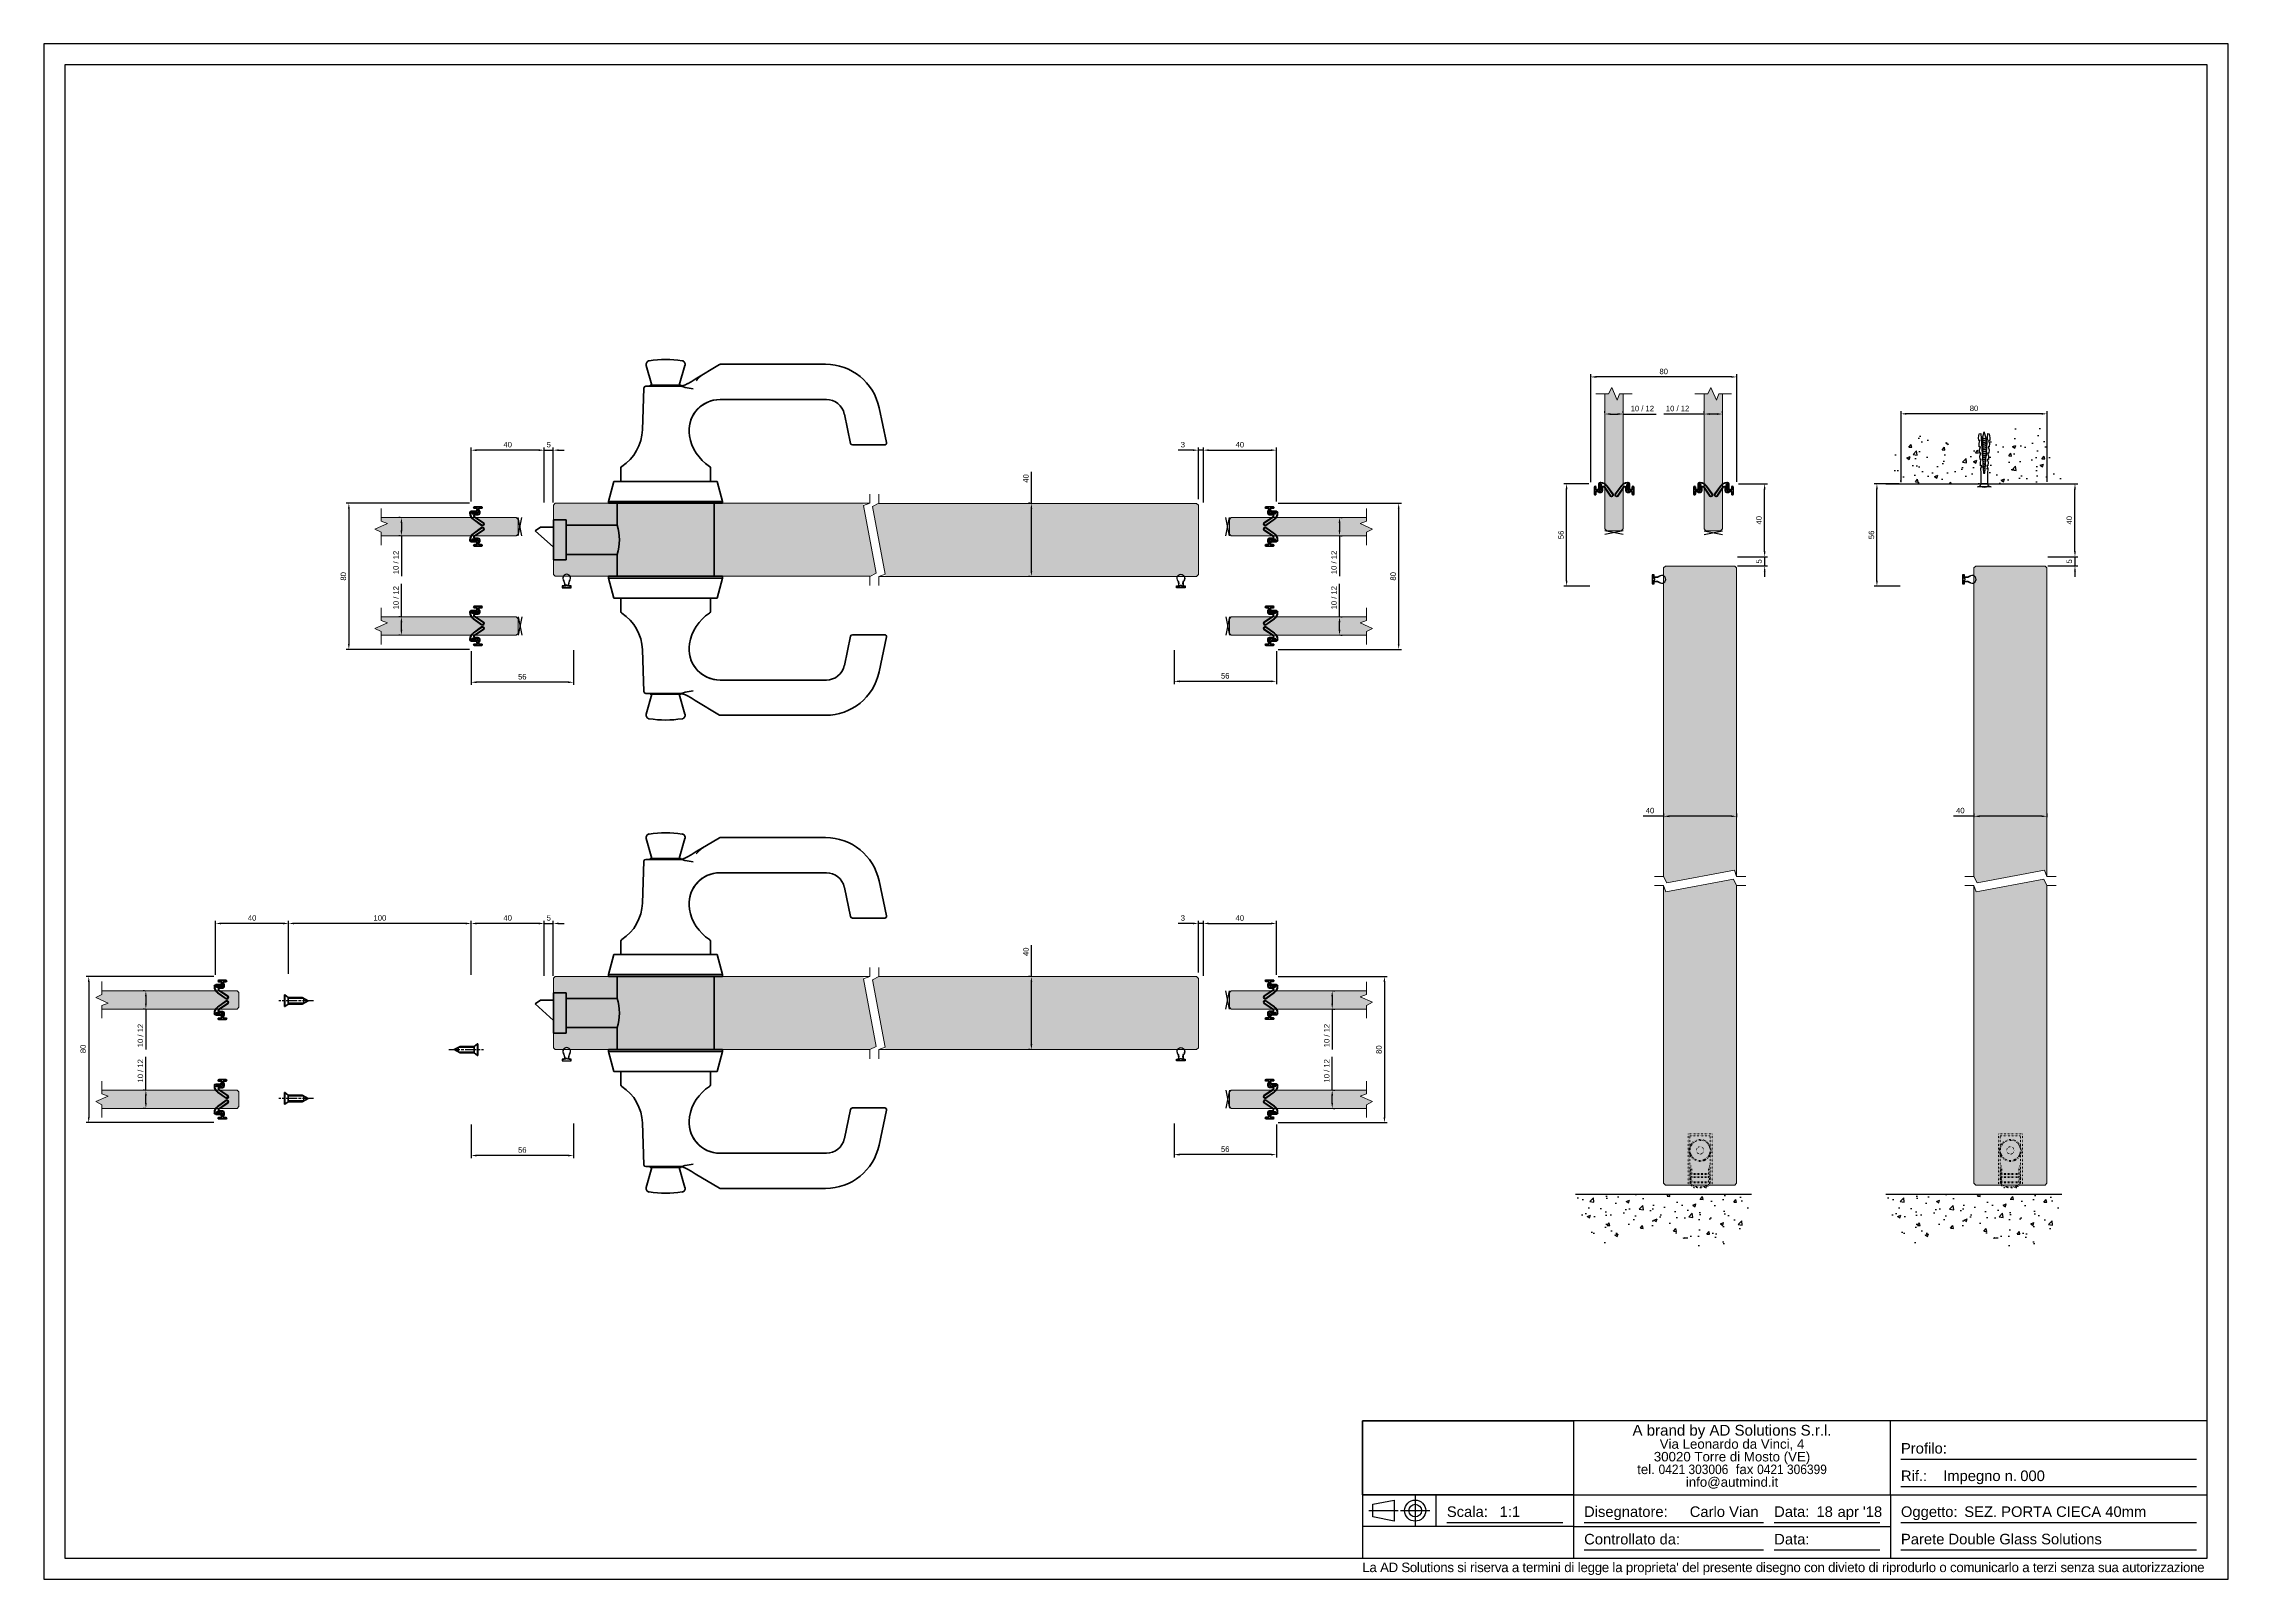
# Model space of a CAD drawing. Header units: millimetres. Extents: x 2175 to 3372, y 2423 to 3264.
import ezdxf
from ezdxf.lldxf.tags import DXFTag

# ---------------------------------------------------------------- set-up
doc = ezdxf.new("R2010")
doc.units = ezdxf.units.MM
for name, pattern in [('ACAD_ISO07W100', [3, 0, -3]), ('AM_ISO08W050', [18, 12, -1.5, 3, -1.5]), ('AM_ISO08W050x2', [9, 6, -0.75, 1.5, -0.75])]:
    doc.linetypes.add(name, pattern=pattern)
for name, color, linetype in [('48800_-_L2315', 7, 'Continuous'), ('48800_-_L3000', 7, 'Continuous'), ('Blocchi', 7, 'Continuous'), ('COMP', 41, 'Continuous'), ('MANIGLIA_HOPPE_H', 7, 'Continuous'), ('PARTENZA_VERTICA', 7, 'Continuous'), ('quote', 3, 'Continuous')]:
    doc.layers.add(name, color=color, linetype=linetype)
for name, color, linetype, lineweight in [('AM_0N', 7, 'Continuous', 50), ('AM_4N', 3, 'Continuous', 25), ('AM_7N', 4, 'AM_ISO08W050', 25), ('GLASS & JOINTS', 250, 'Continuous', 13), ('M GASKET', 140, 'Continuous', 5)]:
    doc.layers.add(name, color=color, linetype=linetype, lineweight=lineweight)
doc.layers.add('GLASS HATCH', color=7, linetype='Continuous', true_color=0xb8ffed, transparency=0.5)
doc.styles.get("Standard").update_dxf_attribs({"font": 'arial.ttf'})
tags = doc.linetypes.add('HIDDEN2', pattern=[4.7625, 3.175, -1.5875]).pattern_tags.tags
tags[6:7] = [DXFTag(74, 4), DXFTag(75, 0), DXFTag(340, '0'), DXFTag(46, 0.0), DXFTag(50, 0.0), DXFTag(44, 0.0), DXFTag(45, 0.0)]
tags[4:5] = [DXFTag(74, 4), DXFTag(75, 0), DXFTag(340, '0'), DXFTag(46, 0.0), DXFTag(50, 0.0), DXFTag(44, 0.0), DXFTag(45, 0.0)]
doc.dimstyles.new('ISO-25$0', dxfattribs={"dimtxt": 3, "dimasz": 3, "dimexe": 1.5, "dimexo": 1.5, "dimgap": 1.5, "dimtad": 1, "dimtxsty": 'Standard', "dimcen": 2.5, "dimadec": 0, "dimazin": 0, "dimtfac": 1, "dimtmove": 0, "dimatfit": 3, "dimfxl": 1, "dimarcsym": 0})
picture_1 = doc.add_image_def('image1.jpg', size_in_pixel=(2362, 827))

# ---------------------------------------------------------------- blocks, each defined once
blk = doc.blocks.new('48750')
at = {"layer": 'COMP'}
for p, q in [((-3.8, 1.6), (-4.4, 1.8)), ((-1.5, 1.1), (-2.1, 1.1)), ((-4.4, -1.8), (-3.8, -1.6)), ((-2.1, -1.1), (-1.5, -1.1))]:
    blk.add_line(p, q, dxfattribs=at)
blk.add_lwpolyline([(-1, 1.8, -0.414214), (-1.5, 1.2), (-2.1, 1.2, -0.117054), (-3.8, 1.7), (-4.3, 1.9, 1.622467), (-4.3, -1.9), (-3.8, -1.7, -0.117054), (-2.1, -1.2), (-1.5, -1.2, -0.414214), (-1, -1.8), (-1, -2.4), (0, -2.4), (0, 2.4), (-1, 2.4)], format="xyb", close=True, dxfattribs=at)
blk.add_lwpolyline([(-0.1, 2.3), (-0.9, 2.3), (-0.9, 0.4), (-1.4, 0.4), (-1.4, -0.4), (-0.9, -0.4), (-0.9, -2.3), (-0.1, -2.3)], close=True, dxfattribs=at)
for centre, radius, start, end in [((-5.3, 0), 2.07, 63.2948, 296.7052), ((-2.1, 5), 3.89, 243.2948, 270), ((-1.5, 1.8), 0.61, 270, 0), ((-2.1, -5), 3.89, 90, 116.7052), ((-1.5, -1.8), 0.61, 0, 90)]:
    blk.add_arc(centre, radius, start, end, dxfattribs=at)
blk = doc.blocks.new('48800')
at = {"layer": '48800_-_L3000', "linetype": 'Continuous', "lineweight": 5}
h = blk.add_hatch(dxfattribs=at)
h.set_pattern_fill('LINE', color=3, scale=2, angle=45, style=0)
h.set_pattern_definition([(45, (-6239.775, -3270.2284), (-4.490128, 4.490128), [])])
edge = h.paths.add_edge_path()
edge.add_arc((9.4, 2.4), 0.897, 334.1295, 494.3643)
edge.add_line((8.8, 3.1), (5.4, -1.9))
edge.add_arc((4.9, -1.5), 0.632, 270, 326.6991, ccw=False)
edge.add_arc((5, -1.5), 0.64, 180.3129, 262.8679, ccw=False)
edge.add_line((4.4, -1.5), (4.4, 0))
edge.add_arc((3.4, 0), 1, 0, 90)
edge.add_line((3.4, 1), (2.4, 1))
edge.add_arc((2.4, 0.7), 0.253, 90, 120)
edge.add_line((2.3, 0.9), (1.6, 0.5))
edge.add_arc((1.5, 0.8), 0.253, 270, 300, ccw=False)
edge.add_line((1.5, 0.5), (1, 0.5))
edge.add_line((1, 0.5), (1, 0.4))
edge.add_line((1, 0.4), (1.5, 0.4))
edge.add_arc((1.5, 0.8), 0.353, 270, 300)
edge.add_line((1.6, 0.5), (2.3, 0.8))
edge.add_arc((2.4, 0.7), 0.153, 90, 120, ccw=False)
edge.add_line((2.4, 0.9), (3.4, 0.9))
edge.add_arc((3.4, 0), 0.9, 0.0699, 90, ccw=False)
edge.add_line((4.3, 0), (4.3, -1.5))
edge.add_arc((5, -1.5), 0.74, 180.2005, 263.35)
edge.add_arc((4.9, -1.5), 0.732, 269.5118, 326.6433)
edge.add_line((5.5, -1.9), (8.8, 3))
edge.add_arc((9.4, 2.4), 0.797, -25.2784, 133.6585, ccw=False)
edge.add_line((10.1, 2.1), (6.7, -2.7))
edge.add_arc((3.5, -0.4), 3.9, 270, 324.4343, ccw=False)
edge.add_line((3.5, -4.3), (3.3, -4.3))
edge.add_arc((3.3, -3.5), 0.839, 196.694, 268.7318, ccw=False)
edge.add_line((2.5, -3.7), (2.5, -1.2))
edge.add_arc((2.1, -1.2), 0.353, 359.8862, 420)
edge.add_line((2.3, -0.8), (1.6, -0.5))
edge.add_arc((1.5, -0.8), 0.353, 60, 90)
edge.add_line((1.5, -0.4), (1, -0.4))
edge.add_line((1, -0.4), (1, -0.5))
edge.add_line((1, -0.5), (1.5, -0.5))
edge.add_arc((1.5, -0.8), 0.253, 60, 90, ccw=False)
edge.add_line((1.6, -0.5), (2.3, -0.9))
edge.add_arc((2.1, -1.2), 0.253, 0, 60, ccw=False)
edge.add_line((2.4, -1.2), (2.4, -3.7))
edge.add_arc((3.3, -3.5), 0.939, 195.7327, 268.8012)
edge.add_line((3.3, -4.4), (3.5, -4.4))
edge.add_arc((3.5, -0.4), 4, 270, 324.4343)
edge.add_line((6.8, -2.7), (10.2, 2))
at = {"layer": '48800_-_L2315', "color": 3, "linetype": 'Continuous', "lineweight": 50}
for p, q in [((2.4, 0.9), (2.4, 0.8)), ((2.4, 0.4), (2.4, 0.3)), ((3.3, 0.9), (3.3, 0.8)), ((2.4, -0.4), (2.4, -0.5)), ((2.4, -0.8), (2.4, -0.9)), ((3.3, -0.1), (3.3, -0.2)), ((3.3, -3.4), (3.3, -3.4)), ((3.3, -4.3), (3.3, -4.3))]:
    blk.add_line(p, q, dxfattribs=at)
at = {"layer": '48800_-_L3000', "color": 3, "linetype": 'Continuous', "lineweight": 50}
for p, q in [((0, 2), (0, -2)), ((0.8, 0.6), (0.8, 2)), ((1.5, 0.5), (1, 0.5)), ((1, 0.5), (1, 0.4)), ((1, 0.4), (1.5, 0.4)), ((2, 0.4), (1, 0.4)), ((2.3, 0.9), (1.6, 0.5)), ((1.6, 0.5), (2.3, 0.8)), ((2.3, 0.8), (1.7, 0.4)), ((1.7, 0.4), (2, 0.4)), ((3.4, 1), (2.4, 1)), ((2.4, 0.9), (3.4, 0.9)), ((3.4, 0.8), (2.4, 0.8)), ((8.8, 3.1), (5.4, -1.9)), ((5.5, -1.9), (8.8, 3)), ((8.9, 3), (5.6, -1.9)), ((6.7, -2.7), (10.1, 2.1)), ((10.1, 2.1), (6.7, -2.7)), ((6.8, -2.7), (10.2, 2)), ((0.8, -2), (0.8, -0.6)), ((1.5, -0.4), (1, -0.4)), ((1, -0.4), (1, -0.5)), ((1, -0.4), (2, -0.4)), ((1, -0.5), (1.5, -0.5)), ((2.3, -0.8), (1.6, -0.5)), ((1.6, -0.5), (2.3, -0.9)), ((2, -0.4), (1.7, -0.4)), ((1.7, -0.4), (2.3, -0.8)), ((2.4, -1.2), (2.4, -3.7)), ((2.5, -1.2), (2.5, -3.7)), ((2.5, -3.7), (2.5, -1.2)), ((3, -3), (3, -1.4)), ((3, -1.4), (3, -3)), ((3.3, -4.3), (3.5, -4.3)), ((3.5, -4.3), (3.3, -4.3)), ((3.3, -4.4), (3.5, -4.4)), ((3.8, -1.4), (3.8, -3)), ((3.8, -3), (3.8, -1.4)), ((4.2, -1.5), (4.2, 0)), ((4.3, 0), (4.3, -1.5)), ((4.4, -1.5), (4.4, 0))]:
    blk.add_line(p, q, dxfattribs=at)
for centre, radius, start, end in [((0.4, 2), 0.379, 0, 180), ((1, 0.6), 0.253, 180, 270), ((1.5, 0.8), 0.253, 270, 300), ((1.5, 0.8), 0.353, 270, 300), ((2, -1.4), 1.85, 0, 90), ((2, -1.4), 1.8, 0, 90), ((2.4, 0.7), 0.253, 90, 120), ((2.4, 0.7), 0.153, 90, 120), ((2.4, 0.7), 0.103, 90, 120), ((3.4, 0), 1, 0, 90), ((3.4, 0), 0.9, 0.0699, 90), ((3.4, 0), 0.85, 0.1094, 90), ((9.4, 2.4), 0.897, 334.1295, 134.3643), ((9.4, 2.4), 0.797, 334.7216, 133.6585), ((9.4, 2.4), 0.747, 335.0614, 133.2533), ((0.4, -2), 0.379, 180, 0), ((1, -0.6), 0.253, 90, 180), ((1.5, -0.8), 0.353, 60, 90), ((1.5, -0.8), 0.253, 60, 90), ((2, -1.4), 0.95, 0, 90), ((2, -1.4), 1, 0, 90), ((2.1, -1.2), 0.403, 359.846, 60), ((2.1, -1.2), 0.353, 359.8862, 60), ((2.1, -1.2), 0.253, 0, 60), ((3.3, -3.5), 0.939, 195.7327, 268.8012), ((3.3, -3.5), 0.789, 197.2424, 268.6922), ((3.3, -3.5), 0.839, 196.694, 268.7318), ((3.4, -3), 0.429, 180, 0), ((3.4, -3), 0.379, 180, 0), ((3.5, -0.4), 3.85, 270, 324.4343), ((3.5, -0.4), 3.9, 270, 324.4343), ((3.5, -0.4), 4, 270, 324.4343), ((5, -1.5), 0.79, 180.1525, 263.5452), ((5, -1.5), 0.74, 180.2005, 263.35), ((5, -1.5), 0.64, 180.3129, 262.8679), ((4.9, -1.5), 0.782, 269.3145, 326.6195), ((4.9, -1.5), 0.632, 270, 326.6991), ((4.9, -1.5), 0.732, 269.5118, 326.6433)]:
    blk.add_arc(centre, radius, start, end, dxfattribs=at)
at = {"layer": 'PARTENZA_VERTICA', "color": 3, "linetype": 'Continuous', "lineweight": 50}
for p, q in [((2.2, 0.7), (2.2, 0.8)), ((2.2, 0.4), (2.2, 0.4)), ((2.2, -0.4), (2.2, -0.4)), ((2.2, -0.8), (2.2, -0.7))]:
    blk.add_line(p, q, dxfattribs=at)
blk = doc.blocks.new('tassello')
at = {"color": 3}
blk.add_lwpolyline([(3, 0), (-3, 0, -0.340122), (-1.38, -1.25), (1.38, -1.25, -0.340122)], format="xyb", close=True, dxfattribs=at)
blk.add_lwpolyline([(1.87, 0, 0.133333), (-1.88, 0)], format="xyb", dxfattribs=at)
blk.add_lwpolyline([(1.38, -1.25), (-1.38, -1.25), (-1.38, -6), (-1.51, -8), (-1.1, -9.28), (-1.6, -9.24), (-1.71, -10.74), (-1.29, -12.02), (-1.79, -11.99), (-1.9, -13.48), (-1.49, -14.76), (-1.99, -14.73), (-2.09, -16.23), (-1.68, -17.51), (-2.18, -17.47), (-2.28, -18.97), (-1.87, -20.25), (-2.37, -20.22), (-2.46, -21.46), (-2.2, -23.23), (-1.51, -23.28), (-0.3, -6), (0.3, -6), (1.51, -23.28), (2.2, -23.23), (2.46, -21.46), (2.37, -20.22), (1.87, -20.25), (2.28, -18.97), (2.18, -17.47), (1.68, -17.51), (2.09, -16.23), (1.99, -14.73), (1.49, -14.76), (1.9, -13.48), (1.79, -11.99), (1.29, -12.02), (1.71, -10.74), (1.6, -9.24), (1.1, -9.28), (1.51, -8), (1.38, -6)], close=True, dxfattribs=at)
at = {"color": 8}
for points in [[(0.5, -8.96), (-0.52, -9.21)], [(0.49, -8.76), (-0.51, -9)], [(0.44, -8.05), (-0.46, -8.27)], [(0.43, -7.85), (-0.44, -8.06)], [(0.38, -7.14), (-0.39, -7.32)], [(0.36, -6.93), (-0.38, -7.11)], [(0.31, -6.22), (-0.32, -6.38)], [(0.3, -6.02), (-0.31, -6.17)], [(0.92, -15.36), (-0.93, -15.81)], [(0.92, -16.29), (-0.93, -16.74)], [(0.92, -17.22), (-0.93, -17.67)], [(0.92, -18.14), (-0.93, -18.6)], [(0.92, -19.07), (-0.93, -19.53)], [(0.89, -14.44), (-0.92, -14.88)], [(0.92, -15.15), (-0.93, -15.61)], [(0.92, -16.08), (-0.93, -16.53)], [(0.92, -17.01), (-0.93, -17.46)], [(0.92, -17.94), (-0.93, -18.39)], [(0.92, -18.87), (-0.93, -19.32)], [(0.87, -14.24), (-0.9, -14.67)], [(0.82, -13.53), (-0.85, -13.94)], [(0.81, -13.32), (-0.84, -13.73)], [(-0.82, -13.72), (-0.82, -13.55)], [(-0.82, -14.65), (-0.82, -13.93)], [(-0.82, -15.58), (-0.82, -14.86)], [(-0.82, -16.51), (-0.82, -15.79)], [(-0.82, -17.44), (-0.82, -16.72)], [(-0.82, -18.37), (-0.82, -17.64)], [(-0.82, -19.3), (-0.82, -18.57)], [(0.76, -12.61), (-0.79, -12.99)], [(0.75, -12.41), (-0.77, -12.78)], [(0.7, -11.7), (-0.72, -12.05)], [(0.68, -11.5), (-0.71, -11.84)], [(0.63, -10.79), (-0.65, -11.1)], [(0.62, -10.59), (-0.64, -10.89)], [(0.57, -9.87), (-0.59, -10.16)], [(0.55, -9.67), (-0.57, -9.95)], [(0.83, -14.25), (0.83, -13.55)], [(0.83, -15.18), (0.83, -14.45)], [(0.83, -16.11), (0.83, -15.38)], [(0.83, -17.03), (0.83, -16.31)], [(0.83, -17.96), (0.83, -17.24)], [(0.83, -18.89), (0.83, -18.17)], [(0.83, -19.82), (0.83, -19.1)], [(0.92, -20), (-0.93, -20.45)], [(0.92, -20.93), (-0.93, -21.38)], [(0.92, -19.8), (-0.93, -20.25)], [(0.92, -20.72), (-0.93, -21.18)], [(-0.82, -20.22), (-0.82, -19.5)], [(-0.82, -21.15), (-0.82, -20.43)], [(-0.8, -21.35), (0, -24.04)], [(0.83, -21.29), (0, -24.04)], [(0.83, -20.75), (0.83, -20.03)], [(0.83, -21.29), (0.83, -20.95)]]:
    blk.add_lwpolyline(points, dxfattribs=at)
for points in [[(-0.93, -15.61, 0.243659), (-0.93, -15.81)], [(-0.93, -16.53, 0.243659), (-0.93, -16.74)], [(-0.93, -17.46, 0.243659), (-0.93, -17.67)], [(-0.93, -18.39, 0.243659), (-0.93, -18.6)], [(0.92, -15.36, 0.243659), (0.92, -15.15)], [(0.92, -16.29, 0.243659), (0.92, -16.08)], [(0.92, -17.22, 0.243659), (0.92, -17.01)], [(0.92, -18.14, 0.243659), (0.92, -17.94)], [(0.92, -19.07, 0.243659), (0.92, -18.87)], [(-0.93, -19.32, 0.243659), (-0.93, -19.53)], [(-0.93, -20.25, 0.243659), (-0.93, -20.45)], [(-0.93, -21.18, 0.243659), (-0.93, -21.38)], [(0.92, -20, 0.243659), (0.92, -19.8)], [(0.92, -20.93, 0.243659), (0.92, -20.72)]]:
    blk.add_lwpolyline(points, format="xyb", dxfattribs=at)
blk = doc.blocks.new('*D9')
at = {"layer": 'Defpoints', "color": 0, "transparency": 16777216}
for p in [(3062.8, 2841), (3062.8, 2839.1), (3102.8, 2839.1)]:
    blk.add_point(p, dxfattribs=at)
at = {"layer": 'quote', "color": 0, "lineweight": -2, "transparency": 16777216}
for p, q in [((3062.8, 2841), (3051.6, 2841)), ((3062.8, 2840.6), (3062.8, 2842.5)), ((3099.8, 2841), (3065.8, 2841)), ((3102.8, 2840.6), (3102.8, 2842.5))]:
    blk.add_line(p, q, dxfattribs=at)
at = {"layer": 'quote', "color": 0, "transparency": 16777216}
for points in [[(3065.8, 2841.5), (3065.8, 2840.5), (3062.8, 2841)], [(3099.8, 2841.5), (3099.8, 2840.5), (3102.8, 2841)]]:
    blk.add_solid(points, dxfattribs=at)
at = {"layer": 'quote', "color": 0, "transparency": 16777216, "insert": (3055.3, 2844.1), "char_height": 3, "attachment_point": 5}
blk.add_mtext('40', dxfattribs=at)
blk = doc.blocks.new('*D10')
at = {"layer": 'Defpoints', "color": 0, "transparency": 16777216}
for p in [(3232.8, 2841), (3232.8, 2839.1), (3272.8, 2839.1)]:
    blk.add_point(p, dxfattribs=at)
at = {"layer": 'quote', "color": 0, "lineweight": -2, "transparency": 16777216}
for p, q in [((3232.8, 2841), (3221.6, 2841)), ((3232.8, 2840.6), (3232.8, 2842.5)), ((3269.8, 2841), (3235.8, 2841)), ((3272.8, 2840.6), (3272.8, 2842.5))]:
    blk.add_line(p, q, dxfattribs=at)
at = {"layer": 'quote', "color": 0, "transparency": 16777216}
for points in [[(3235.8, 2841.5), (3235.8, 2840.5), (3232.8, 2841)], [(3269.8, 2841.5), (3269.8, 2840.5), (3272.8, 2841)]]:
    blk.add_solid(points, dxfattribs=at)
at = {"layer": 'quote', "color": 0, "transparency": 16777216, "insert": (3225.3, 2844.1), "char_height": 3, "attachment_point": 5}
blk.add_mtext('40', dxfattribs=at)
blk = doc.blocks.new('vite TSPIC autofil 3.5x13')
at = {"layer": 'AM_0N'}
for points in [[(-1.8, 7.7), (0, 10.9)], [(-1.8, 7.7), (0, 10.9)], [(-1.8, 0), (-1.8, 7.7)], [(-1.8, 0), (-1.8, 7.7)], [(-1.8, 0), (1.7, 0)], [(1.7, 7.7), (0, 10.9)], [(1.7, 7.7), (0, 10.9)], [(1.7, 0), (1.7, 7.7)], [(1.7, 0), (1.7, 7.7)], [(1.7, 0), (3.2, -1.8)], [(-1.8, 0), (-3.2, -1.8)], [(-3.2, -1.8), (3.2, -1.8)], [(-3.2, -2.1), (-3.2, -1.8)], [(-3.2, -2.1), (-3.2, -1.8)], [(-3.2, -2.1), (3.2, -2.1)], [(3.2, -2.1), (3.2, -1.8)], [(3.2, -2.1), (3.2, -1.8)]]:
    blk.add_lwpolyline(points, dxfattribs=at)
at = {"layer": 'AM_4N'}
for points in [[(-1.3, 8.5), (-1.3, 0)], [(-1.3, 8.5), (1.3, 8.5)], [(-1.3, 8.5), (-1.3, 0)], [(-1.3, 8.5), (1.3, 8.5)], [(1.3, 8.5), (1.3, 0)], [(1.3, 8.5), (1.3, 0)]]:
    blk.add_lwpolyline(points, dxfattribs=at)
at = {"layer": 'AM_7N', "linetype": 'AM_ISO08W050x2'}
blk.add_lwpolyline([(0, 13.9), (0, -5.1)], dxfattribs=at)
blk = doc.blocks.new('*D19')
at = {"layer": 'Defpoints', "color": 0, "transparency": 16777216}
for p in [(2717.2, 2753.2), (2716.4, 2713.2), (2717.2, 2713.2)]:
    blk.add_point(p, dxfattribs=at)
at = {"layer": 'quote', "color": 0, "lineweight": -2, "transparency": 16777216}
for p, q in [((2716.4, 2753.2), (2716.4, 2770.5)), ((2715.7, 2753.2), (2714.9, 2753.2)), ((2716.4, 2716.2), (2716.4, 2750.2)), ((2715.7, 2713.2), (2714.9, 2713.2))]:
    blk.add_line(p, q, dxfattribs=at)
at = {"layer": 'quote', "color": 0, "transparency": 16777216}
for points in [[(2715.9, 2750.2), (2716.9, 2750.2), (2716.4, 2753.2)], [(2715.9, 2716.2), (2716.9, 2716.2), (2716.4, 2713.2)]]:
    blk.add_solid(points, dxfattribs=at)
at = {"layer": 'quote', "color": 0, "transparency": 16777216, "insert": (2713.4, 2766.8), "char_height": 3, "attachment_point": 5, "rotation": 90}
blk.add_mtext('40', dxfattribs=at)
blk = doc.blocks.new('Maniglia Paris HCS')
at = {"layer": 'MANIGLIA_HOPPE_H', "color": 2, "linetype": 'Continuous', "lineweight": 50}
for p, q in [((77.6, 88), (91, 96)), ((91.5, 96.1), (149.1, 96.1)), ((50.6, 84.1), (66, 84.1)), ((54, 84.6), (50.9, 95.5)), ((70, 84.6), (53, 84.6)), ((53, 84.6), (53, 84.1)), ((66, 84.1), (70.2, 84.1)), ((72.1, 95.5), (69, 84.6)), ((70, 84.2), (70, 84.6)), ((73.5, 85.5), (75.4, 86.6)), ((75.4, 86.6), (77.6, 88)), ((49.6, 83.1), (48.8, 60.2)), ((149.6, 76.8), (91.3, 76.8)), ((178.4, 72.3), (182.5, 53.2)), ((162.8, 52.8), (159.4, 68.8)), ((172, 52), (163.8, 52)), ((173.3, 52), (172, 52)), ((181.5, 52), (173.3, 52)), ((37, 39.4), (37, 32)), ((86, 32), (86, 39.4)), ((33.2, 32), (30.2, 21)), ((89.8, 32), (33.2, 32)), ((92.7, 21), (89.8, 32)), ((92.7, 21), (30.2, 21)), ((30.2, 21), (30.2, 20)), ((92.7, 20), (30.2, 20)), ((35, 20), (35, 8)), ((88, -20), (88, 20)), ((92.7, 20), (92.7, 21)), ((-10, 5), (-7, 7)), ((0, -4.1), (-10, 5)), ((0, 7), (-7, 7)), ((0, 11), (0, -11)), ((7, 11), (0, 11)), ((7, 11), (7, -11)), ((35, 8), (7, 8)), ((0, -11), (7, -11)), ((7, -8), (35, -8)), ((35, -8), (35, -20)), ((92.7, -20), (30.2, -20)), ((30.2, -20), (30.2, -21)), ((92.7, -21), (30.2, -21)), ((30.2, -21), (33.2, -32)), ((89.8, -32), (92.7, -21)), ((92.7, -21), (92.7, -20)), ((89.8, -32), (33.2, -32)), ((37, -32), (37, -39.4)), ((86, -39.4), (86, -32)), ((159.4, -68.8), (162.8, -52.8)), ((163.8, -52), (172, -52)), ((172, -52), (173.3, -52)), ((173.3, -52), (181.5, -52)), ((182.5, -53.2), (178.4, -72.3)), ((48.8, -60.2), (49.6, -83.1)), ((91.3, -76.8), (149.6, -76.8)), ((50.6, -84.1), (66, -84.1)), ((50.9, -95.5), (54, -84.6)), ((65.8, -84.1), (53, -84.1)), ((53, -84.1), (53, -84.6)), ((70, -84.6), (53, -84.6)), ((70.2, -84.1), (66, -84.1)), ((69, -84.6), (72.1, -95.5)), ((70, -84.6), (70, -84.2)), ((75.4, -86.6), (73.5, -85.5)), ((77.6, -88), (75.4, -86.6)), ((91, -96), (77.6, -88)), ((149.1, -96.1), (91.5, -96.1))]:
    blk.add_line(p, q, dxfattribs=at)
for centre, radius, start, end in [((52.8, 96.1), 2, 98.7588, 196.0015), ((61.5, 39.5), 59.2, 81.2412, 98.7588), ((70.2, 96.1), 2, 343.9985, 81.2412), ((91.5, 95.1), 1, 90, 120.9997), ((149.1, 66.1), 30, 12.0012, 90), ((50.6, 83.1), 1, 90, 177.9997), ((68.4, 94.1), 10, 270, 300.9997), ((106.5, 266.2), 185.9, 259.3786, 260.7535), ((91.3, 59.8), 17, 90, 189.6195), ((149.6, 66.8), 10, 11.9997, 90), ((23.8, 61.1), 25, 303.2644, 357.9997), ((99.2, 61.1), 25, 189.6195, 236.7356), ((163.8, 53), 1, 191.9997, 270), ((181.5, 53), 1, 270, 12.0012), ((38, 39.4), 1, 123.2644, 180), ((85, 39.4), 1, 0, 56.7356), ((9.7, 0), 26.5, 342.43, 17.57), ((38, -39.4), 1, 180, 236.7352), ((23.8, -61.1), 25, 2.0003, 56.7352), ((99.2, -61.1), 25, 123.2648, 170.4091), ((85, -39.4), 1, 303.2648, 0), ((91.3, -59.8), 17, 170.4091, 270), ((163.8, -53), 1, 90, 168.0003), ((181.5, -53), 1, 347.9988, 90), ((149.6, -66.8), 10, 270, 348.0003), ((50.6, -83.1), 1, 182.0003, 270), ((106.5, -266.2), 185.9, 99.2465, 100.6214), ((149.1, -66.1), 30, 270, 347.9988), ((52.8, -96.1), 2, 163.9985, 261.2412), ((68.4, -94.1), 10, 59.0003, 90), ((70.2, -96.1), 2, 278.7588, 16.0015), ((61.5, -39.5), 59.2, 261.2412, 278.7588), ((91.5, -95.1), 1, 239.0003, 270)]:
    blk.add_arc(centre, radius, start, end, dxfattribs=at)
at = {"layer": 'MANIGLIA_HOPPE_H', "color": 2, "linetype": 'HIDDEN2', "lineweight": 25}
blk.add_arc((96.9, 69.8), 25.5, 122.7362, 137.1865, dxfattribs=at)
at = {"layer": 'MANIGLIA_HOPPE_H', "color": 2, "linetype": 'Continuous', "lineweight": 50}
for centre, start_param, end_param in [((91.3, 59.8), 0, 1.614503), ((91.3, -59.8), 1.522329, 3.141593)]:
    blk.add_ellipse(centre, major_axis=(0, 17), ratio=0.99986, start_param=start_param, end_param=end_param, dxfattribs=at)
at = {"layer": 'MANIGLIA_HOPPE_H', "color": 2, "linetype": 'HIDDEN2', "lineweight": 25}
for centre, start_param, end_param in [((91.3, 59.8), 0, 1.622245), ((91.3, -59.8), 1.520997, 3.141593)]:
    blk.add_ellipse(centre, major_axis=(0, 17), ratio=0.99986, start_param=start_param, end_param=end_param, dxfattribs=at)
at = {"layer": 'MANIGLIA_HOPPE_H', "color": 2, "linetype": 'Continuous', "lineweight": 50}
for points in [[(70.2, 84.1), (70.4, 84.1), (70.5, 84), (70.8, 84), (71, 83.9), (71.3, 83.8), (71.5, 83.7), (71.8, 83.6), (72, 83.5), (72.2, 83.5)], [(72.2, -83.5), (72, -83.5), (71.8, -83.6), (71.5, -83.7), (71.3, -83.8), (71, -83.9), (70.8, -84), (70.5, -84), (70.4, -84.1), (70.2, -84.1)]]:
    blk.add_open_spline(points, degree=3, knots=[0, 0, 0, 0, 0.25, 0.25, 0.5, 0.5, 0.75, 0.75, 1, 1, 1, 1], dxfattribs=at)
blk = doc.blocks.new('*D20')
at = {"layer": 'Defpoints', "color": 0, "transparency": 16777216}
for p in [(2717.2, 3012.4), (2716.4, 2972.4), (2717.2, 2972.4)]:
    blk.add_point(p, dxfattribs=at)
at = {"layer": 'quote', "color": 0, "lineweight": -2, "transparency": 16777216}
for p, q in [((2716.4, 3012.4), (2716.4, 3029.7)), ((2715.7, 3012.4), (2714.9, 3012.4)), ((2716.4, 2975.4), (2716.4, 3009.4)), ((2715.7, 2972.4), (2714.9, 2972.4))]:
    blk.add_line(p, q, dxfattribs=at)
at = {"layer": 'quote', "color": 0, "transparency": 16777216}
for points in [[(2715.9, 3009.4), (2716.9, 3009.4), (2716.4, 3012.4)], [(2715.9, 2975.4), (2716.9, 2975.4), (2716.4, 2972.4)]]:
    blk.add_solid(points, dxfattribs=at)
at = {"layer": 'quote', "color": 0, "transparency": 16777216, "insert": (2713.4, 3026), "char_height": 3, "attachment_point": 5, "rotation": 90}
blk.add_mtext('40', dxfattribs=at)
blk = doc.blocks.new('*U33')
at = {"color": 4, "char_height": 5, "attachment_point": 1}
for s, width, insert in [('Profilo:', 21.179, (5, -10.5)), ('Rif.:', 14.588, (5, -23.5)), ('\\pxql;Impegno n.', 36.212, (25, -23.5)), ('\\pxql;000', 152.263, (61.5, -23.5))]:
    blk.add_mtext_dynamic_manual_height_columns(s, width=width, gutter_width=12.5, heights=[0], dxfattribs=dict(at, insert=insert))
blk = doc.blocks.new('INDICAZIONE')
at = {"color": 6}
for p, q in [((-22, 0), (-8, 0)), ((-7, 0), (7, 0)), ((0, 7), (0, -7))]:
    blk.add_line(p, q, dxfattribs=at)
blk.add_lwpolyline([(-10, 5), (-10, -5), (-20, -3), (-20, 3), (-10, 5)], dxfattribs=at)
for radius in [5, 3]:
    blk.add_circle((0, 0), radius, dxfattribs=at)
blk = doc.blocks.new('*U35')
at = {"color": 6}
for p, q in [((100, 30), (100, 15)), ((100, 15), (0, 15)), ((100, 15), (250, 15)), ((100, 15), (100, 0)), ((250, 15), (250, 0)), ((105, 3.9), (190, 3.9)), ((195, 3.9), (245, 3.9)), ((255, 3.9), (395, 3.9))]:
    blk.add_line(p, q, dxfattribs=at)
at = {"color": 4, "char_height": 5, "attachment_point": 1}
for s, width, insert in [('Oggetto:', 14.588, (255, 24.5)), ('Controllato da:', 44.869, (105, 11.5)), ('Data:', 14.588, (195, 11.5))]:
    blk.add_mtext_dynamic_manual_height_columns(s, width=width, gutter_width=12.5, heights=[0], dxfattribs=dict(at, insert=insert))
blk = doc.blocks.new('*U36')
at = {"color": 4, "attachment_point": 1}
for s, width, insert, char_height in [('\\pxsm0.8,qc;{\\H0.9945x;A brand by AD Solutions S.r.l.\\P\\H0.88235x;Via Leonardo da Vinci, 4\\P30020 Torre di Mosto (VE)\\Ptel. \\W0.9;0421 303006\\W1;  fax \\W0.9;0421 306399\\W1;\\Pinfo@autmind.it}', 150.036, (100, -1.9), 5.128), ('Carlo Vian', 152.263, (155, -40.5), 5)]:
    blk.add_mtext_dynamic_manual_height_columns(s, width=width, gutter_width=12.5, heights=[0], dxfattribs=dict(at, insert=insert, char_height=char_height))
at = {"insert": (0, -67.1), "char_height": 4.5, "attachment_point": 1}
blk.add_mtext_dynamic_manual_height_columns("{\\T0.96;\\C4;La AD Solutions si riserva a termini di legge la proprieta' del presente disegno con divieto di riprodurlo o comunicarlo a terzi senza sua autorizzazione}", width=437.36, gutter_width=12.5, heights=[0], dxfattribs=at)
at = {"color": 6}
image = blk.add_image(picture_1, insert=(0, -35), size_in_units=(100, 35), dxfattribs=at)
image.dxf.flags = 7
blk = doc.blocks.new('*U32')
at = {"color": 4, "insert": (65, -40.5), "char_height": 5, "attachment_point": 1}
blk.add_mtext_dynamic_manual_height_columns('1:1', width=29.964, gutter_width=12.5, heights=[0], dxfattribs=at)
blk = doc.blocks.new('*U31')
at = {"color": 4, "insert": (215, -40.5), "char_height": 5, "attachment_point": 1}
blk.add_mtext_dynamic_manual_height_columns('18', width=12.689, gutter_width=12.5, heights=[0], dxfattribs=at)
blk = doc.blocks.new('*U34')
at = {"color": 4, "insert": (215, -40.5), "char_height": 5, "attachment_point": 1}
blk.add_mtext_dynamic_manual_height_columns('\\pxt2;^Iapr', width=27.177, gutter_width=12.5, heights=[0], dxfattribs=at)
blk = doc.blocks.new('DATA - ANNO')
at = {"color": 4, "insert": (215, -40.5), "char_height": 5, "attachment_point": 1}
blk.add_mtext_dynamic_manual_height_columns("\\pxt4,4.2,4.4;^I^I^I'18", width=152.263, gutter_width=12.5, heights=[0], dxfattribs=at)
blk = doc.blocks.new('Cartiglio A3')
at = {"color": 6}
for points in [[(0, 726.876), (0, 0), (1034.376, 0), (1034.376, 726.876)], [(10, 716.876), (10, 10), (1024.376, 10), (1024.376, 716.876)]]:
    blk.add_lwpolyline(points, close=True, dxfattribs=at)
blk = doc.blocks.new('*U37')
at = {"color": 4, "insert": (0, 7.6), "char_height": 5, "attachment_point": 1}
blk.add_mtext_dynamic_manual_height_columns('\\pxql;Parete Double Glass Solutions', width=152.263, gutter_width=12.5, heights=[0], dxfattribs=at)
blk = doc.blocks.new('new_drop_bottom_gasket')
at = {"layer": 'M GASKET', "linetype": 'ACAD_ISO07W100', "ltscale": 0.1}
for p, q in [((-6.6, 0), (6.6, 0)), ((-6.6, 0), (-6.6, -28)), ((6.6, 0), (6.6, -28)), ((-5.6, -1), (-5.6, -28)), ((-5.6, -1), (5.6, -1)), ((5.6, -1), (5.6, -28)), ((-5.1, -19.6), (-5.5, -19.6)), ((-5.1, -20.1), (-5.5, -20.1)), ((-5.1, -21.6), (-5.5, -21.6)), ((-5.1, -22.1), (-5.5, -22.1)), ((-5.1, -23.7), (-5.5, -23.7)), ((-5.1, -17.3), (-5.1, -19.6)), ((-5.1, -20.1), (-5.1, -21.6)), ((-5.1, -22.1), (-5.1, -23.7)), ((-4.6, -18.3), (-4.6, -28)), ((-4.6, -21.7), (4.6, -21.7)), ((-4.6, -22.2), (4.6, -22.2)), ((-4.6, -23.4), (4.6, -23.4)), ((-4.6, -23.9), (4.6, -23.9)), ((4.6, -18.3), (4.6, -28)), ((5.1, -17.3), (5.1, -19.6)), ((5.1, -19.6), (5.5, -19.6)), ((5.1, -20.1), (5.1, -21.6)), ((5.1, -20.1), (5.5, -20.1)), ((5.1, -21.6), (5.5, -21.6)), ((5.1, -22.1), (5.1, -23.7)), ((5.1, -22.1), (5.5, -22.1)), ((5.1, -23.7), (5.5, -23.7)), ((-6.6, -28), (-5.6, -28)), ((-5.1, -24.2), (-5.5, -24.2)), ((-5.1, -25.9), (-5.5, -25.9)), ((-5.1, -26.4), (-5.5, -26.4)), ((-5.1, -24.2), (-5.1, -25.9)), ((-5.1, -26.4), (-5.1, -28.3)), ((-4.6, -26.3), (4.6, -26.3)), ((-4.6, -26.8), (4.6, -26.8)), ((-3.4, -29), (-3.5, -29.3)), ((-2.9, -29.1), (-3, -29.5)), ((2.9, -29.1), (3, -29.5)), ((3.4, -29), (3.5, -29.3)), ((5.1, -24.2), (5.1, -25.9)), ((5.1, -24.2), (5.5, -24.2)), ((5.1, -25.9), (5.5, -25.9)), ((5.1, -26.4), (5.1, -28.3)), ((5.1, -26.4), (5.5, -26.4)), ((5.6, -28), (6.6, -28))]:
    blk.add_line(p, q, dxfattribs=at)
for radius in [6, 5.5, 2]:
    blk.add_circle((0, -9), radius, dxfattribs=at)
for centre, radius, start, end in [((-5.2, -19.8), 0.363, 136.3972, 223.6028), ((-5.2, -21.8), 0.363, 136.3972, 223.6028), ((-5.2, -23.9), 0.363, 136.3972, 223.6028), ((5.2, -19.8), 0.363, 316.3972, 43.6028), ((5.2, -21.8), 0.363, 316.3972, 43.6028), ((5.2, -23.9), 0.363, 316.3972, 43.6028), ((-5.2, -26.1), 0.363, 136.3972, 223.6028), ((0.4, -16), 13.5, 245.9579, 253.5929), ((0, -18), 11, 245.3405, 294.6595), ((-3.2, -29.2), 0.363, 210.7119, 297.9175), ((0, -19.2), 10.3, 253.6524, 286.3476), ((3.2, -29.2), 0.363, 242.0825, 329.2881), ((-0.4, -16), 13.5, 286.4071, 294.0421), ((5.2, -26.1), 0.363, 316.3972, 43.6028)]:
    blk.add_arc(centre, radius, start, end, dxfattribs=at)
blk.add_point((5.7, -24.1), dxfattribs=at)
blk = doc.blocks.new('*D86')
at = {"layer": 'Defpoints', "color": 0, "transparency": 16777216}
for p in [(2410, 3012.4), (2342.5, 2932.4), (2410, 2932.4)]:
    blk.add_point(p, dxfattribs=at)
at = {"layer": 'quote', "color": 0, "lineweight": -2, "transparency": 16777216}
for p, q in [((2408.5, 3012.4), (2341, 3012.4)), ((2342.5, 3009.4), (2342.5, 2935.4)), ((2408.5, 2932.4), (2341, 2932.4))]:
    blk.add_line(p, q, dxfattribs=at)
at = {"layer": 'quote', "color": 0, "transparency": 16777216}
for points in [[(2342, 3009.4), (2343, 3009.4), (2342.5, 3012.4)], [(2342, 2935.4), (2343, 2935.4), (2342.5, 2932.4)]]:
    blk.add_solid(points, dxfattribs=at)
at = {"layer": 'quote', "color": 0, "transparency": 16777216, "insert": (2339.5, 2972.4), "char_height": 3, "attachment_point": 5, "rotation": 90}
blk.add_mtext('80', dxfattribs=at)
blk = doc.blocks.new('*D87')
at = {"layer": 'Defpoints', "color": 0, "transparency": 16777216}
for p in [(2409.5, 3041.5), (2409.5, 3011.9), (2449.5, 3011.4)]:
    blk.add_point(p, dxfattribs=at)
at = {"layer": 'quote', "color": 0, "lineweight": -2, "transparency": 16777216}
for p, q in [((2409.5, 3013.4), (2409.5, 3043)), ((2446.5, 3041.5), (2412.5, 3041.5)), ((2449.5, 3012.9), (2449.5, 3043))]:
    blk.add_line(p, q, dxfattribs=at)
at = {"layer": 'quote', "color": 0, "transparency": 16777216}
for points in [[(2412.5, 3042), (2412.5, 3041), (2409.5, 3041.5)], [(2446.5, 3042), (2446.5, 3041), (2449.5, 3041.5)]]:
    blk.add_solid(points, dxfattribs=at)
at = {"layer": 'quote', "color": 0, "transparency": 16777216, "insert": (2429.5, 3044.5), "char_height": 3, "attachment_point": 5}
blk.add_mtext('40', dxfattribs=at)
blk = doc.blocks.new('*D89')
at = {"layer": 'Defpoints', "color": 0, "transparency": 16777216}
for p in [(2454.5, 3041.5), (2449.5, 3011.4), (2454.5, 3011.4)]:
    blk.add_point(p, dxfattribs=at)
at = {"layer": 'quote', "color": 0, "lineweight": -2, "transparency": 16777216}
for p, q in [((2446.5, 3041.5), (2443.5, 3041.5)), ((2449.5, 3012.9), (2449.5, 3043)), ((2449.5, 3041.5), (2454.5, 3041.5)), ((2454.5, 3012.9), (2454.5, 3043)), ((2457.5, 3041.5), (2460.5, 3041.5))]:
    blk.add_line(p, q, dxfattribs=at)
at = {"layer": 'quote', "color": 0, "transparency": 16777216}
for points in [[(2446.5, 3042), (2446.5, 3041), (2449.5, 3041.5)], [(2457.5, 3042), (2457.5, 3041), (2454.5, 3041.5)]]:
    blk.add_solid(points, dxfattribs=at)
at = {"layer": 'quote', "color": 0, "transparency": 16777216, "insert": (2452, 3044.5), "char_height": 3, "attachment_point": 5}
blk.add_mtext('5', dxfattribs=at)
blk = doc.blocks.new('*D90')
at = {"layer": 'Defpoints', "color": 0, "transparency": 16777216}
for p in [(2884.4, 3004.6), (2885.2, 3004.6), (2884.4, 2994.6)]:
    blk.add_point(p, dxfattribs=at)
at = {"layer": 'quote', "color": 0, "lineweight": -2, "transparency": 16777216}
for p, q in [((2885.9, 3004.6), (2886.7, 3004.6)), ((2885.2, 3001.6), (2885.2, 2997.6)), ((2885.2, 2994.6), (2885.2, 2972.5)), ((2885.9, 2994.6), (2886.7, 2994.6))]:
    blk.add_line(p, q, dxfattribs=at)
at = {"layer": 'quote', "color": 0, "transparency": 16777216}
for points in [[(2884.7, 3001.6), (2885.7, 3001.6), (2885.2, 3004.6)], [(2884.7, 2997.6), (2885.7, 2997.6), (2885.2, 2994.6)]]:
    blk.add_solid(points, dxfattribs=at)
at = {"layer": 'quote', "color": 0, "transparency": 16777216, "insert": (2882.2, 2980), "char_height": 3, "attachment_point": 5, "rotation": 90}
blk.add_mtext('10 / 12', dxfattribs=at)
blk = doc.blocks.new('*D91')
at = {"layer": 'Defpoints', "color": 0, "transparency": 16777216}
for p in [(2884.4, 2950.2), (2885.2, 2950.2), (2884.4, 2940.2)]:
    blk.add_point(p, dxfattribs=at)
at = {"layer": 'quote', "color": 0, "lineweight": -2, "transparency": 16777216}
for p, q in [((2885.2, 2950.2), (2885.2, 2968.3)), ((2885.2, 2943.2), (2885.2, 2947.2)), ((2885.9, 2950.2), (2886.7, 2950.2)), ((2885.9, 2940.2), (2886.7, 2940.2))]:
    blk.add_line(p, q, dxfattribs=at)
at = {"layer": 'quote', "color": 0, "transparency": 16777216}
for points in [[(2884.7, 2947.2), (2885.7, 2947.2), (2885.2, 2950.2)], [(2884.7, 2943.2), (2885.7, 2943.2), (2885.2, 2940.2)]]:
    blk.add_solid(points, dxfattribs=at)
at = {"layer": 'quote', "color": 0, "transparency": 16777216, "insert": (2882.2, 2960.7), "char_height": 3, "attachment_point": 5, "rotation": 90}
blk.add_mtext('10 / 12', dxfattribs=at)
blk = doc.blocks.new('*D92')
at = {"layer": 'Defpoints', "color": 0, "transparency": 16777216}
for p in [(2850.1, 3012.4), (2850.1, 2932.4), (2917.6, 2932.4)]:
    blk.add_point(p, dxfattribs=at)
at = {"layer": 'quote', "color": 0, "lineweight": -2, "transparency": 16777216}
for p, q in [((2851.6, 3012.4), (2919.1, 3012.4)), ((2917.6, 3009.4), (2917.6, 2935.4)), ((2851.6, 2932.4), (2919.1, 2932.4))]:
    blk.add_line(p, q, dxfattribs=at)
at = {"layer": 'quote', "color": 0, "transparency": 16777216}
for points in [[(2917.1, 3009.4), (2918.1, 3009.4), (2917.6, 3012.4)], [(2917.1, 2935.4), (2918.1, 2935.4), (2917.6, 2932.4)]]:
    blk.add_solid(points, dxfattribs=at)
at = {"layer": 'quote', "color": 0, "transparency": 16777216, "insert": (2914.6, 2972.4), "char_height": 3, "attachment_point": 5, "rotation": 90}
blk.add_mtext('80', dxfattribs=at)
blk = doc.blocks.new('*D93')
at = {"layer": 'Defpoints', "color": 0, "transparency": 16777216}
for p in [(2850.6, 3041.5), (2810.6, 3011.4), (2850.6, 3011.9)]:
    blk.add_point(p, dxfattribs=at)
at = {"layer": 'quote', "color": 0, "lineweight": -2, "transparency": 16777216}
for p, q in [((2810.6, 3012.9), (2810.6, 3043)), ((2813.6, 3041.5), (2847.6, 3041.5)), ((2850.6, 3013.4), (2850.6, 3043))]:
    blk.add_line(p, q, dxfattribs=at)
at = {"layer": 'quote', "color": 0, "transparency": 16777216}
for points in [[(2813.6, 3042), (2813.6, 3041), (2810.6, 3041.5)], [(2847.6, 3042), (2847.6, 3041), (2850.6, 3041.5)]]:
    blk.add_solid(points, dxfattribs=at)
at = {"layer": 'quote', "color": 0, "transparency": 16777216, "insert": (2830.6, 3044.5), "char_height": 3, "attachment_point": 5}
blk.add_mtext('40', dxfattribs=at)
blk = doc.blocks.new('*D95')
at = {"layer": 'Defpoints', "color": 0, "transparency": 16777216}
for p in [(2807.9, 3041.5), (2807.9, 3013.1), (2810.6, 3011.4)]:
    blk.add_point(p, dxfattribs=at)
at = {"layer": 'quote', "color": 0, "lineweight": -2, "transparency": 16777216}
for p, q in [((2804.9, 3041.5), (2796.9, 3041.5)), ((2807.9, 3014.6), (2807.9, 3043)), ((2810.6, 3041.5), (2807.9, 3041.5)), ((2810.6, 3012.9), (2810.6, 3043)), ((2813.6, 3041.5), (2816.6, 3041.5))]:
    blk.add_line(p, q, dxfattribs=at)
at = {"layer": 'quote', "color": 0, "transparency": 16777216}
for points in [[(2804.9, 3042), (2804.9, 3041), (2807.9, 3041.5)], [(2813.6, 3042), (2813.6, 3041), (2810.6, 3041.5)]]:
    blk.add_solid(points, dxfattribs=at)
at = {"layer": 'quote', "color": 0, "transparency": 16777216, "insert": (2799.4, 3044.5), "char_height": 3, "attachment_point": 5}
blk.add_mtext('3', dxfattribs=at)
blk = doc.blocks.new('*D96')
at = {"layer": 'Defpoints', "color": 0, "transparency": 16777216}
for p in [(2231.3, 2745.4), (2232.1, 2745.4), (2232.1, 2735.4)]:
    blk.add_point(p, dxfattribs=at)
at = {"layer": 'quote', "color": 0, "lineweight": -2, "transparency": 16777216}
for p, q in [((2230.6, 2745.4), (2229.8, 2745.4)), ((2231.3, 2742.4), (2231.3, 2738.4)), ((2230.6, 2735.4), (2229.8, 2735.4)), ((2231.3, 2735.4), (2231.3, 2713.3))]:
    blk.add_line(p, q, dxfattribs=at)
at = {"layer": 'quote', "color": 0, "transparency": 16777216}
for points in [[(2230.8, 2742.4), (2231.8, 2742.4), (2231.3, 2745.4)], [(2230.8, 2738.4), (2231.8, 2738.4), (2231.3, 2735.4)]]:
    blk.add_solid(points, dxfattribs=at)
at = {"layer": 'quote', "color": 0, "transparency": 16777216, "insert": (2228.3, 2720.9), "char_height": 3, "attachment_point": 5, "rotation": 90}
blk.add_mtext('10 / 12', dxfattribs=at)
blk = doc.blocks.new('*D97')
at = {"layer": 'Defpoints', "color": 0, "transparency": 16777216}
for p in [(2231.3, 2691), (2232.1, 2691), (2232.1, 2681)]:
    blk.add_point(p, dxfattribs=at)
at = {"layer": 'quote', "color": 0, "lineweight": -2, "transparency": 16777216}
for p, q in [((2231.3, 2691), (2231.3, 2709.2)), ((2230.6, 2691), (2229.8, 2691)), ((2230.6, 2681), (2229.8, 2681)), ((2231.3, 2684), (2231.3, 2688))]:
    blk.add_line(p, q, dxfattribs=at)
at = {"layer": 'quote', "color": 0, "transparency": 16777216}
for points in [[(2230.8, 2688), (2231.8, 2688), (2231.3, 2691)], [(2230.8, 2684), (2231.8, 2684), (2231.3, 2681)]]:
    blk.add_solid(points, dxfattribs=at)
at = {"layer": 'quote', "color": 0, "transparency": 16777216, "insert": (2228.3, 2701.6), "char_height": 3, "attachment_point": 5, "rotation": 90}
blk.add_mtext('10 / 12', dxfattribs=at)
blk = doc.blocks.new('*D98')
at = {"layer": 'Defpoints', "color": 0, "transparency": 16777216}
for p in [(2409.5, 2782.3), (2409.5, 2752.7), (2449.5, 2752.2)]:
    blk.add_point(p, dxfattribs=at)
at = {"layer": 'quote', "color": 0, "lineweight": -2, "transparency": 16777216}
for p, q in [((2409.5, 2754.2), (2409.5, 2783.8)), ((2446.5, 2782.3), (2412.5, 2782.3)), ((2449.5, 2753.7), (2449.5, 2783.8))]:
    blk.add_line(p, q, dxfattribs=at)
at = {"layer": 'quote', "color": 0, "transparency": 16777216}
for points in [[(2412.5, 2782.8), (2412.5, 2781.8), (2409.5, 2782.3)], [(2446.5, 2782.8), (2446.5, 2781.8), (2449.5, 2782.3)]]:
    blk.add_solid(points, dxfattribs=at)
at = {"layer": 'quote', "color": 0, "transparency": 16777216, "insert": (2429.5, 2785.3), "char_height": 3, "attachment_point": 5}
blk.add_mtext('40', dxfattribs=at)
blk = doc.blocks.new('*D100')
at = {"layer": 'Defpoints', "color": 0, "transparency": 16777216}
for p in [(2454.5, 2782.3), (2449.5, 2752.2), (2454.5, 2752.2)]:
    blk.add_point(p, dxfattribs=at)
at = {"layer": 'quote', "color": 0, "lineweight": -2, "transparency": 16777216}
for p, q in [((2446.5, 2782.3), (2443.5, 2782.3)), ((2449.5, 2753.7), (2449.5, 2783.8)), ((2449.5, 2782.3), (2454.5, 2782.3)), ((2454.5, 2753.7), (2454.5, 2783.8)), ((2457.5, 2782.3), (2460.5, 2782.3))]:
    blk.add_line(p, q, dxfattribs=at)
at = {"layer": 'quote', "color": 0, "transparency": 16777216}
for points in [[(2446.5, 2782.8), (2446.5, 2781.8), (2449.5, 2782.3)], [(2457.5, 2782.8), (2457.5, 2781.8), (2454.5, 2782.3)]]:
    blk.add_solid(points, dxfattribs=at)
at = {"layer": 'quote', "color": 0, "transparency": 16777216, "insert": (2452, 2785.3), "char_height": 3, "attachment_point": 5}
blk.add_mtext('5', dxfattribs=at)
blk = doc.blocks.new('*D101')
at = {"layer": 'Defpoints', "color": 0, "transparency": 16777216}
for p in [(2880.4, 2745.4), (2881.2, 2745.4), (2880.4, 2735.4)]:
    blk.add_point(p, dxfattribs=at)
at = {"layer": 'quote', "color": 0, "lineweight": -2, "transparency": 16777216}
for p, q in [((2881.2, 2742.4), (2881.2, 2738.4)), ((2881.9, 2745.4), (2882.7, 2745.4)), ((2881.2, 2735.4), (2881.2, 2713.3)), ((2881.9, 2735.4), (2882.7, 2735.4))]:
    blk.add_line(p, q, dxfattribs=at)
at = {"layer": 'quote', "color": 0, "transparency": 16777216}
for points in [[(2880.7, 2742.4), (2881.7, 2742.4), (2881.2, 2745.4)], [(2880.7, 2738.4), (2881.7, 2738.4), (2881.2, 2735.4)]]:
    blk.add_solid(points, dxfattribs=at)
at = {"layer": 'quote', "color": 0, "transparency": 16777216, "insert": (2878.2, 2720.9), "char_height": 3, "attachment_point": 5, "rotation": 90}
blk.add_mtext('10 / 12', dxfattribs=at)
blk = doc.blocks.new('*D102')
at = {"layer": 'Defpoints', "color": 0, "transparency": 16777216}
for p in [(2880.4, 2691), (2880.4, 2681), (2881.2, 2691)]:
    blk.add_point(p, dxfattribs=at)
at = {"layer": 'quote', "color": 0, "lineweight": -2, "transparency": 16777216}
for p, q in [((2881.2, 2691), (2881.2, 2709.2)), ((2881.2, 2684), (2881.2, 2688)), ((2881.9, 2691), (2882.7, 2691)), ((2881.9, 2681), (2882.7, 2681))]:
    blk.add_line(p, q, dxfattribs=at)
at = {"layer": 'quote', "color": 0, "transparency": 16777216}
for points in [[(2880.7, 2688), (2881.7, 2688), (2881.2, 2691)], [(2880.7, 2684), (2881.7, 2684), (2881.2, 2681)]]:
    blk.add_solid(points, dxfattribs=at)
at = {"layer": 'quote', "color": 0, "transparency": 16777216, "insert": (2878.2, 2701.6), "char_height": 3, "attachment_point": 5, "rotation": 90}
blk.add_mtext('10 / 12', dxfattribs=at)
blk = doc.blocks.new('*D103')
at = {"layer": 'Defpoints', "color": 0, "transparency": 16777216}
for p in [(2850.1, 2753.2), (2850.1, 2673.2), (2909.8, 2673.2)]:
    blk.add_point(p, dxfattribs=at)
at = {"layer": 'quote', "color": 0, "lineweight": -2, "transparency": 16777216}
for p, q in [((2851.6, 2753.2), (2911.3, 2753.2)), ((2909.8, 2750.2), (2909.8, 2676.2)), ((2851.6, 2673.2), (2911.3, 2673.2))]:
    blk.add_line(p, q, dxfattribs=at)
at = {"layer": 'quote', "color": 0, "transparency": 16777216}
for points in [[(2909.3, 2750.2), (2910.3, 2750.2), (2909.8, 2753.2)], [(2909.3, 2676.2), (2910.3, 2676.2), (2909.8, 2673.2)]]:
    blk.add_solid(points, dxfattribs=at)
at = {"layer": 'quote', "color": 0, "transparency": 16777216, "insert": (2906.8, 2713.2), "char_height": 3, "attachment_point": 5, "rotation": 90}
blk.add_mtext('80', dxfattribs=at)
blk = doc.blocks.new('*D104')
at = {"layer": 'Defpoints', "color": 0, "transparency": 16777216}
for p in [(2850.6, 2782.3), (2850.6, 2752.7), (2810.6, 2752.2)]:
    blk.add_point(p, dxfattribs=at)
at = {"layer": 'quote', "color": 0, "lineweight": -2, "transparency": 16777216}
for p, q in [((2810.6, 2753.7), (2810.6, 2783.8)), ((2813.6, 2782.3), (2847.6, 2782.3)), ((2850.6, 2754.2), (2850.6, 2783.8))]:
    blk.add_line(p, q, dxfattribs=at)
at = {"layer": 'quote', "color": 0, "transparency": 16777216}
for points in [[(2813.6, 2782.8), (2813.6, 2781.8), (2810.6, 2782.3)], [(2847.6, 2782.8), (2847.6, 2781.8), (2850.6, 2782.3)]]:
    blk.add_solid(points, dxfattribs=at)
at = {"layer": 'quote', "color": 0, "transparency": 16777216, "insert": (2830.6, 2785.3), "char_height": 3, "attachment_point": 5}
blk.add_mtext('40', dxfattribs=at)
blk = doc.blocks.new('*D106')
at = {"layer": 'Defpoints', "color": 0, "transparency": 16777216}
for p in [(2807.9, 2782.3), (2807.9, 2754), (2810.6, 2752.2)]:
    blk.add_point(p, dxfattribs=at)
at = {"layer": 'quote', "color": 0, "lineweight": -2, "transparency": 16777216}
for p, q in [((2804.9, 2782.3), (2796.9, 2782.3)), ((2807.9, 2755.5), (2807.9, 2783.8)), ((2810.6, 2782.3), (2807.9, 2782.3)), ((2810.6, 2753.7), (2810.6, 2783.8)), ((2813.6, 2782.3), (2816.6, 2782.3))]:
    blk.add_line(p, q, dxfattribs=at)
at = {"layer": 'quote', "color": 0, "transparency": 16777216}
for points in [[(2804.9, 2782.8), (2804.9, 2781.8), (2807.9, 2782.3)], [(2813.6, 2782.8), (2813.6, 2781.8), (2810.6, 2782.3)]]:
    blk.add_solid(points, dxfattribs=at)
at = {"layer": 'quote', "color": 0, "transparency": 16777216, "insert": (2799.4, 2785.3), "char_height": 3, "attachment_point": 5}
blk.add_mtext('3', dxfattribs=at)
blk = doc.blocks.new('*D107')
at = {"layer": 'Defpoints', "color": 0, "transparency": 16777216}
for p in [(2309.5, 2782.3), (2309.5, 2753.2), (2409.5, 2753.2)]:
    blk.add_point(p, dxfattribs=at)
at = {"layer": 'quote', "color": 0, "lineweight": -2, "transparency": 16777216}
for p, q in [((2309.5, 2754.7), (2309.5, 2783.8)), ((2406.5, 2782.3), (2312.5, 2782.3)), ((2409.5, 2754.7), (2409.5, 2783.8))]:
    blk.add_line(p, q, dxfattribs=at)
at = {"layer": 'quote', "color": 0, "transparency": 16777216}
for points in [[(2312.5, 2782.8), (2312.5, 2781.8), (2309.5, 2782.3)], [(2406.5, 2782.8), (2406.5, 2781.8), (2409.5, 2782.3)]]:
    blk.add_solid(points, dxfattribs=at)
at = {"layer": 'quote', "color": 0, "transparency": 16777216, "insert": (2359.5, 2785.3), "char_height": 3, "attachment_point": 5}
blk.add_mtext('100', dxfattribs=at)
blk = doc.blocks.new('*D108')
at = {"layer": 'Defpoints', "color": 0, "transparency": 16777216}
for p in [(2269.5, 2782.3), (2269.5, 2752.7), (2309.5, 2753.2)]:
    blk.add_point(p, dxfattribs=at)
at = {"layer": 'quote', "color": 0, "lineweight": -2, "transparency": 16777216}
for p, q in [((2269.5, 2754.2), (2269.5, 2783.8)), ((2306.5, 2782.3), (2272.5, 2782.3)), ((2309.5, 2754.7), (2309.5, 2783.8))]:
    blk.add_line(p, q, dxfattribs=at)
at = {"layer": 'quote', "color": 0, "transparency": 16777216}
for points in [[(2272.5, 2782.8), (2272.5, 2781.8), (2269.5, 2782.3)], [(2306.5, 2782.8), (2306.5, 2781.8), (2309.5, 2782.3)]]:
    blk.add_solid(points, dxfattribs=at)
at = {"layer": 'quote', "color": 0, "transparency": 16777216, "insert": (2289.5, 2785.3), "char_height": 3, "attachment_point": 5}
blk.add_mtext('40', dxfattribs=at)
blk = doc.blocks.new('*D109')
at = {"layer": 'Defpoints', "color": 0, "transparency": 16777216}
for p in [(2270, 2753.2), (2200, 2673.2), (2270, 2673.2)]:
    blk.add_point(p, dxfattribs=at)
at = {"layer": 'quote', "color": 0, "lineweight": -2, "transparency": 16777216}
for p, q in [((2268.5, 2753.2), (2198.5, 2753.2)), ((2200, 2750.2), (2200, 2676.2)), ((2268.5, 2673.2), (2198.5, 2673.2))]:
    blk.add_line(p, q, dxfattribs=at)
at = {"layer": 'quote', "color": 0, "transparency": 16777216}
for points in [[(2199.5, 2750.2), (2200.5, 2750.2), (2200, 2753.2)], [(2199.5, 2676.2), (2200.5, 2676.2), (2200, 2673.2)]]:
    blk.add_solid(points, dxfattribs=at)
at = {"layer": 'quote', "color": 0, "transparency": 16777216, "insert": (2196.9, 2713.6), "char_height": 3, "attachment_point": 5, "rotation": 90}
blk.add_mtext('80', dxfattribs=at)
blk = doc.blocks.new('*D119')
at = {"layer": 'Defpoints', "color": 0, "transparency": 16777216}
for p in [(2371.3, 3004.6), (2372.1, 3004.6), (2372.1, 2994.6)]:
    blk.add_point(p, dxfattribs=at)
at = {"layer": 'quote', "color": 0, "lineweight": -2, "transparency": 16777216}
for p, q in [((2370.6, 3004.6), (2369.8, 3004.6)), ((2370.6, 2994.6), (2369.8, 2994.6)), ((2371.3, 3001.6), (2371.3, 2997.6)), ((2371.3, 2994.6), (2371.3, 2972.5))]:
    blk.add_line(p, q, dxfattribs=at)
at = {"layer": 'quote', "color": 0, "transparency": 16777216}
for points in [[(2370.8, 3001.6), (2371.8, 3001.6), (2371.3, 3004.6)], [(2370.8, 2997.6), (2371.8, 2997.6), (2371.3, 2994.6)]]:
    blk.add_solid(points, dxfattribs=at)
at = {"layer": 'quote', "color": 0, "transparency": 16777216, "insert": (2368.3, 2980), "char_height": 3, "attachment_point": 5, "rotation": 90}
blk.add_mtext('10 / 12', dxfattribs=at)
blk = doc.blocks.new('*D120')
at = {"layer": 'Defpoints', "color": 0, "transparency": 16777216}
for p in [(2371.3, 2950.2), (2372.1, 2950.2), (2372.1, 2940.2)]:
    blk.add_point(p, dxfattribs=at)
at = {"layer": 'quote', "color": 0, "lineweight": -2, "transparency": 16777216}
for p, q in [((2371.3, 2950.2), (2371.3, 2968.3)), ((2370.6, 2950.2), (2369.8, 2950.2)), ((2371.3, 2943.2), (2371.3, 2947.2)), ((2370.6, 2940.2), (2369.8, 2940.2))]:
    blk.add_line(p, q, dxfattribs=at)
at = {"layer": 'quote', "color": 0, "transparency": 16777216}
for points in [[(2370.8, 2947.2), (2371.8, 2947.2), (2371.3, 2950.2)], [(2370.8, 2943.2), (2371.8, 2943.2), (2371.3, 2940.2)]]:
    blk.add_solid(points, dxfattribs=at)
at = {"layer": 'quote', "color": 0, "transparency": 16777216, "insert": (2368.3, 2960.7), "char_height": 3, "attachment_point": 5, "rotation": 90}
blk.add_mtext('10 / 12', dxfattribs=at)
blk = doc.blocks.new('*D127')
at = {"layer": 'Defpoints', "color": 0, "transparency": 16777216}
for p in [(2794.6, 2933.4), (2850.6, 2932.9), (2794.6, 2914.9)]:
    blk.add_point(p, dxfattribs=at)
at = {"layer": 'quote', "color": 0, "lineweight": -2, "transparency": 16777216}
for p, q in [((2794.6, 2931.9), (2794.6, 2913.4)), ((2850.6, 2931.4), (2850.6, 2913.4)), ((2847.6, 2914.9), (2797.6, 2914.9))]:
    blk.add_line(p, q, dxfattribs=at)
at = {"layer": 'quote', "color": 0, "transparency": 16777216}
for points in [[(2797.6, 2915.4), (2797.6, 2914.4), (2794.6, 2914.9)], [(2847.6, 2915.4), (2847.6, 2914.4), (2850.6, 2914.9)]]:
    blk.add_solid(points, dxfattribs=at)
at = {"layer": 'quote', "color": 0, "transparency": 16777216, "insert": (2822.6, 2917.9), "char_height": 3, "attachment_point": 5}
blk.add_mtext('56', dxfattribs=at)
blk = doc.blocks.new('*D128')
at = {"layer": 'Defpoints', "color": 0, "transparency": 16777216}
for p in [(2409.5, 2932.9), (2465.5, 2933.4), (2409.5, 2914.4)]:
    blk.add_point(p, dxfattribs=at)
at = {"layer": 'quote', "color": 0, "lineweight": -2, "transparency": 16777216}
for p, q in [((2409.5, 2931.4), (2409.5, 2912.9)), ((2465.5, 2931.9), (2465.5, 2912.9)), ((2462.5, 2914.4), (2412.5, 2914.4))]:
    blk.add_line(p, q, dxfattribs=at)
at = {"layer": 'quote', "color": 0, "transparency": 16777216}
for points in [[(2412.5, 2914.9), (2412.5, 2913.9), (2409.5, 2914.4)], [(2462.5, 2914.9), (2462.5, 2913.9), (2465.5, 2914.4)]]:
    blk.add_solid(points, dxfattribs=at)
at = {"layer": 'quote', "color": 0, "transparency": 16777216, "insert": (2437.5, 2917.4), "char_height": 3, "attachment_point": 5}
blk.add_mtext('56', dxfattribs=at)
blk = doc.blocks.new('*D131')
at = {"layer": 'Defpoints', "color": 0, "transparency": 16777216}
for p in [(2794.6, 2674.2), (2850.6, 2673.7), (2794.6, 2655.7)]:
    blk.add_point(p, dxfattribs=at)
at = {"layer": 'quote', "color": 0, "lineweight": -2, "transparency": 16777216}
for p, q in [((2794.6, 2672.7), (2794.6, 2654.2)), ((2850.6, 2672.2), (2850.6, 2654.2)), ((2847.6, 2655.7), (2797.6, 2655.7))]:
    blk.add_line(p, q, dxfattribs=at)
at = {"layer": 'quote', "color": 0, "transparency": 16777216}
for points in [[(2797.6, 2656.2), (2797.6, 2655.2), (2794.6, 2655.7)], [(2847.6, 2656.2), (2847.6, 2655.2), (2850.6, 2655.7)]]:
    blk.add_solid(points, dxfattribs=at)
at = {"layer": 'quote', "color": 0, "transparency": 16777216, "insert": (2822.6, 2658.7), "char_height": 3, "attachment_point": 5}
blk.add_mtext('56', dxfattribs=at)
blk = doc.blocks.new('*D130')
at = {"layer": 'Defpoints', "color": 0, "transparency": 16777216}
for p in [(2409.5, 2673.7), (2465.5, 2674.2), (2409.5, 2655.2)]:
    blk.add_point(p, dxfattribs=at)
at = {"layer": 'quote', "color": 0, "lineweight": -2, "transparency": 16777216}
for p, q in [((2409.5, 2672.2), (2409.5, 2653.7)), ((2465.5, 2672.7), (2465.5, 2653.7)), ((2462.5, 2655.2), (2412.5, 2655.2))]:
    blk.add_line(p, q, dxfattribs=at)
at = {"layer": 'quote', "color": 0, "transparency": 16777216}
for points in [[(2412.5, 2655.7), (2412.5, 2654.7), (2409.5, 2655.2)], [(2462.5, 2655.7), (2462.5, 2654.7), (2465.5, 2655.2)]]:
    blk.add_solid(points, dxfattribs=at)
at = {"layer": 'quote', "color": 0, "transparency": 16777216, "insert": (2437.5, 2658.2), "char_height": 3, "attachment_point": 5}
blk.add_mtext('56', dxfattribs=at)
blk = doc.blocks.new('*D133')
at = {"layer": 'Defpoints', "color": 0, "transparency": 16777216}
for p in [(3022.8, 3081.6), (3022.8, 3022.5), (3102.8, 3022.6)]:
    blk.add_point(p, dxfattribs=at)
at = {"layer": 'quote', "color": 0, "lineweight": -2, "transparency": 16777216}
for p, q in [((3022.8, 3024), (3022.8, 3083.1)), ((3099.8, 3081.6), (3025.8, 3081.6)), ((3102.8, 3024.1), (3102.8, 3083.1))]:
    blk.add_line(p, q, dxfattribs=at)
at = {"layer": 'quote', "color": 0, "transparency": 16777216}
for points in [[(3025.8, 3082.1), (3025.8, 3081.1), (3022.8, 3081.6)], [(3099.8, 3082.1), (3099.8, 3081.1), (3102.8, 3081.6)]]:
    blk.add_solid(points, dxfattribs=at)
at = {"layer": 'quote', "color": 0, "transparency": 16777216, "insert": (3062.8, 3084.6), "char_height": 3, "attachment_point": 5}
blk.add_mtext('80', dxfattribs=at)
blk = doc.blocks.new('*D134')
at = {"layer": 'Defpoints', "color": 0, "transparency": 16777216}
for p in [(3102.3, 3023.1), (3118.1, 3023.1), (3101.8, 2983.1)]:
    blk.add_point(p, dxfattribs=at)
at = {"layer": 'quote', "color": 0, "lineweight": -2, "transparency": 16777216}
for p, q in [((3103.8, 3023.1), (3119.6, 3023.1)), ((3118.1, 2986.1), (3118.1, 3020.1)), ((3103.3, 2983.1), (3119.6, 2983.1))]:
    blk.add_line(p, q, dxfattribs=at)
at = {"layer": 'quote', "color": 0, "transparency": 16777216}
for points in [[(3117.6, 3020.1), (3118.6, 3020.1), (3118.1, 3023.1)], [(3117.6, 2986.1), (3118.6, 2986.1), (3118.1, 2983.1)]]:
    blk.add_solid(points, dxfattribs=at)
at = {"layer": 'quote', "color": 0, "transparency": 16777216, "insert": (3115, 3003.1), "char_height": 3, "attachment_point": 5, "rotation": 90}
blk.add_mtext('40', dxfattribs=at)
blk = doc.blocks.new('*D135')
at = {"layer": 'Defpoints', "color": 0, "transparency": 16777216}
for p in [(3101.8, 2983.1), (3101.8, 2978.1), (3118.1, 2978.1)]:
    blk.add_point(p, dxfattribs=at)
at = {"layer": 'quote', "color": 0, "lineweight": -2, "transparency": 16777216}
for p, q in [((3103.3, 2983.1), (3119.6, 2983.1)), ((3118.1, 2986.1), (3118.1, 2989.1)), ((3118.1, 2983.1), (3118.1, 2978.1)), ((3103.3, 2978.1), (3119.6, 2978.1)), ((3118.1, 2975.1), (3118.1, 2972.1))]:
    blk.add_line(p, q, dxfattribs=at)
at = {"layer": 'quote', "color": 0, "transparency": 16777216}
for points in [[(3117.6, 2986.1), (3118.6, 2986.1), (3118.1, 2983.1)], [(3117.6, 2975.1), (3118.6, 2975.1), (3118.1, 2978.1)]]:
    blk.add_solid(points, dxfattribs=at)
at = {"layer": 'quote', "color": 0, "transparency": 16777216, "insert": (3115, 2980.6), "char_height": 3, "attachment_point": 5, "rotation": 90}
blk.add_mtext('5', dxfattribs=at)
blk = doc.blocks.new('*D136')
at = {"layer": 'Defpoints', "color": 0, "transparency": 16777216}
for p in [(3085, 3060.5), (3095, 3061.3), (3095, 3060.5)]:
    blk.add_point(p, dxfattribs=at)
at = {"layer": 'quote', "color": 0, "lineweight": -2, "transparency": 16777216}
for p, q in [((3085, 3061.3), (3062.9, 3061.3)), ((3085, 3062), (3085, 3062.8)), ((3092, 3061.3), (3088, 3061.3)), ((3095, 3062), (3095, 3062.8))]:
    blk.add_line(p, q, dxfattribs=at)
at = {"layer": 'quote', "color": 0, "transparency": 16777216}
for points in [[(3088, 3061.8), (3088, 3060.8), (3085, 3061.3)], [(3092, 3061.8), (3092, 3060.8), (3095, 3061.3)]]:
    blk.add_solid(points, dxfattribs=at)
at = {"layer": 'quote', "color": 0, "transparency": 16777216, "insert": (3070.4, 3064.3), "char_height": 3, "attachment_point": 5}
blk.add_mtext('10 / 12', dxfattribs=at)
blk = doc.blocks.new('*D137')
at = {"layer": 'Defpoints', "color": 0, "transparency": 16777216}
for p in [(3030.6, 3060.5), (3040.6, 3061.3), (3040.6, 3060.5)]:
    blk.add_point(p, dxfattribs=at)
at = {"layer": 'quote', "color": 0, "lineweight": -2, "transparency": 16777216}
for p, q in [((3030.6, 3062), (3030.6, 3062.8)), ((3033.6, 3061.3), (3037.6, 3061.3)), ((3040.6, 3062), (3040.6, 3062.8)), ((3040.6, 3061.3), (3058.7, 3061.3))]:
    blk.add_line(p, q, dxfattribs=at)
at = {"layer": 'quote', "color": 0, "transparency": 16777216}
for points in [[(3033.6, 3061.8), (3033.6, 3060.8), (3030.6, 3061.3)], [(3037.6, 3061.8), (3037.6, 3060.8), (3040.6, 3061.3)]]:
    blk.add_solid(points, dxfattribs=at)
at = {"layer": 'quote', "color": 0, "transparency": 16777216, "insert": (3051.1, 3064.3), "char_height": 3, "attachment_point": 5}
blk.add_mtext('10 / 12', dxfattribs=at)
blk = doc.blocks.new('*D132')
at = {"layer": 'Defpoints', "color": 0, "transparency": 16777216}
for p in [(3009.6, 3023.1), (3023.3, 3023.1), (3023.8, 2967.1)]:
    blk.add_point(p, dxfattribs=at)
at = {"layer": 'quote', "color": 0, "lineweight": -2, "transparency": 16777216}
for p, q in [((3021.8, 3023.1), (3008.1, 3023.1)), ((3009.6, 2970.1), (3009.6, 3020.1)), ((3022.3, 2967.1), (3008.1, 2967.1))]:
    blk.add_line(p, q, dxfattribs=at)
at = {"layer": 'quote', "color": 0, "transparency": 16777216}
for points in [[(3009.1, 3020.1), (3010.1, 3020.1), (3009.6, 3023.1)], [(3009.1, 2970.1), (3010.1, 2970.1), (3009.6, 2967.1)]]:
    blk.add_solid(points, dxfattribs=at)
at = {"layer": 'quote', "color": 0, "transparency": 16777216, "insert": (3006.6, 2995.1), "char_height": 3, "attachment_point": 5, "rotation": 90}
blk.add_mtext('56', dxfattribs=at)
blk = doc.blocks.new('*D143')
at = {"layer": 'Defpoints', "color": 0, "transparency": 16777216}
for p in [(3192.8, 3061.4), (3192.8, 3022.5), (3272.8, 3022.6)]:
    blk.add_point(p, dxfattribs=at)
at = {"layer": 'quote', "color": 0, "lineweight": -2, "transparency": 16777216}
for p, q in [((3192.8, 3024), (3192.8, 3062.9)), ((3269.8, 3061.4), (3195.8, 3061.4)), ((3272.8, 3024.1), (3272.8, 3062.9))]:
    blk.add_line(p, q, dxfattribs=at)
at = {"layer": 'quote', "color": 0, "transparency": 16777216}
for points in [[(3195.8, 3061.9), (3195.8, 3060.9), (3192.8, 3061.4)], [(3269.8, 3061.9), (3269.8, 3060.9), (3272.8, 3061.4)]]:
    blk.add_solid(points, dxfattribs=at)
at = {"layer": 'quote', "color": 0, "transparency": 16777216, "insert": (3232.8, 3064.4), "char_height": 3, "attachment_point": 5}
blk.add_mtext('80', dxfattribs=at)
blk = doc.blocks.new('*D138')
at = {"layer": 'Defpoints', "color": 0, "transparency": 16777216}
for p in [(3272.3, 3023.1), (3288.1, 3023.1), (3271.8, 2983.1)]:
    blk.add_point(p, dxfattribs=at)
at = {"layer": 'quote', "color": 0, "lineweight": -2, "transparency": 16777216}
for p, q in [((3273.8, 3023.1), (3289.6, 3023.1)), ((3288.1, 2986.1), (3288.1, 3020.1)), ((3273.3, 2983.1), (3289.6, 2983.1))]:
    blk.add_line(p, q, dxfattribs=at)
at = {"layer": 'quote', "color": 0, "transparency": 16777216}
for points in [[(3287.6, 3020.1), (3288.6, 3020.1), (3288.1, 3023.1)], [(3287.6, 2986.1), (3288.6, 2986.1), (3288.1, 2983.1)]]:
    blk.add_solid(points, dxfattribs=at)
at = {"layer": 'quote', "color": 0, "transparency": 16777216, "insert": (3285, 3003.1), "char_height": 3, "attachment_point": 5, "rotation": 90}
blk.add_mtext('40', dxfattribs=at)
blk = doc.blocks.new('*D139')
at = {"layer": 'Defpoints', "color": 0, "transparency": 16777216}
for p in [(3271.8, 2983.1), (3271.8, 2978.1), (3288.1, 2978.1)]:
    blk.add_point(p, dxfattribs=at)
at = {"layer": 'quote', "color": 0, "lineweight": -2, "transparency": 16777216}
for p, q in [((3273.3, 2983.1), (3289.6, 2983.1)), ((3288.1, 2986.1), (3288.1, 2989.1)), ((3288.1, 2983.1), (3288.1, 2978.1)), ((3273.3, 2978.1), (3289.6, 2978.1)), ((3288.1, 2975.1), (3288.1, 2972.1))]:
    blk.add_line(p, q, dxfattribs=at)
at = {"layer": 'quote', "color": 0, "transparency": 16777216}
for points in [[(3287.6, 2986.1), (3288.6, 2986.1), (3288.1, 2983.1)], [(3287.6, 2975.1), (3288.6, 2975.1), (3288.1, 2978.1)]]:
    blk.add_solid(points, dxfattribs=at)
at = {"layer": 'quote', "color": 0, "transparency": 16777216, "insert": (3285, 2980.6), "char_height": 3, "attachment_point": 5, "rotation": 90}
blk.add_mtext('5', dxfattribs=at)
blk = doc.blocks.new('*D142')
at = {"layer": 'Defpoints', "color": 0, "transparency": 16777216}
for p in [(3179.6, 3023.1), (3193.3, 3023.1), (3193.8, 2967.1)]:
    blk.add_point(p, dxfattribs=at)
at = {"layer": 'quote', "color": 0, "lineweight": -2, "transparency": 16777216}
for p, q in [((3191.8, 3023.1), (3178.1, 3023.1)), ((3179.6, 2970.1), (3179.6, 3020.1)), ((3192.3, 2967.1), (3178.1, 2967.1))]:
    blk.add_line(p, q, dxfattribs=at)
at = {"layer": 'quote', "color": 0, "transparency": 16777216}
for points in [[(3179.1, 3020.1), (3180.1, 3020.1), (3179.6, 3023.1)], [(3179.1, 2970.1), (3180.1, 2970.1), (3179.6, 2967.1)]]:
    blk.add_solid(points, dxfattribs=at)
at = {"layer": 'quote', "color": 0, "transparency": 16777216, "insert": (3176.6, 2995.1), "char_height": 3, "attachment_point": 5, "rotation": 90}
blk.add_mtext('56', dxfattribs=at)

msp = doc.modelspace()

# ---------------------------------------------------------------- hatches: boundary and pattern name
h = msp.add_hatch()
h.set_pattern_fill('AR-CONC', color=256, scale=0.1)
h.set_pattern_definition([(50, (748.049, 1452.915), (18.21847, -1.59391), [1.905, -20.955]), (355, (748.049, 1452.915), (-3.52434, 19.10568), [1.524, -16.76406]), (100.45144, (749.567, 1452.782), (14.69412, 17.51178), [1.619, -17.80902]), (46.1842, (748.05, 1457.995), (27.1079, -4.20423), [2.8575, -31.4325]), (96.6356, (750.308, 1457.644), (23.74041, 24.74261), [2.4285, -26.71356]), (351.1842, (748.05, 1457.995), (23.74041, 24.7426), [2.286, -25.14597]), (21, (750.589, 1456.725), (15.16144, -10.22652), [1.905, -20.955]), (326, (750.589, 1456.725), (6.1802, 18.4188), [1.524, -16.764]), (71.45144, (751.852, 1455.872), (21.34164, 8.19228), [1.619, -17.80899]), (37.5, (748.049, 1452.9146), (0.30886, 8.455504), [0, -16.5608, 0, -17.018, 0, -16.8275]), (7.5, (748.049, 1452.915), (6.681966, 10.018057), [0, -9.7028, 0, -16.1798, 0, -6.4135]), (327.5, (742.385, 1452.9146), (13.55906, -0.572874), [0, -6.35, 0, -19.812, 0, -26.289]), (317.5, (739.845, 1452.915), (14.81292, 2.54265), [0, -8.255, 0, -13.1572, 0, -18.669])])
edge = h.paths.add_edge_path()
edge.add_spline(control_points=[(3232.759, 3043.143), (3245.203, 3045.472), (3270.223, 3069.418), (3277.36, 3038.652), (3280.977, 3023.056)], knot_values=[66.53022503, 66.53022503, 66.53022503, 66.53022503, 101.7331283, 137.92424589, 137.92424589, 137.92424589, 137.92424589], degree=3, periodic=0)
edge.add_line((3280.977, 3023.056), (3232.759, 3023.056))
edge.add_line((3232.759, 3023.056), (3232.759, 3043.143))
edge = h.paths.add_edge_path()
edge.add_line((3232.759, 3023.056), (3184.54, 3023.056))
edge.add_spline(control_points=[(3184.54, 3023.056), (3188.874, 3037.568), (3196.652, 3063.616), (3219.186, 3042.031), (3230.741, 3042.765), (3232.759, 3043.143)], knot_values=[0, 0, 0, 0, 33.88785283, 60.82330967, 66.53022503, 66.53022503, 66.53022503, 66.53022503], degree=3, periodic=0)
edge.add_line((3232.759, 3043.143), (3232.759, 3023.056))
h = msp.add_hatch()
h.set_pattern_fill('AR-CONC', color=256, scale=0.1)
h.set_pattern_definition([(50, (578.013, 1440.628), (18.21847, -1.59391), [1.905, -20.955]), (355, (578.013, 1440.628), (-3.52434, 19.10568), [1.524, -16.76406]), (100.45144, (579.531, 1440.496), (14.69412, 17.51178), [1.619, -17.80902]), (46.1842, (578.013, 1445.708), (27.1079, -4.20423), [2.8575, -31.4325]), (96.6356, (580.272, 1445.358), (23.74041, 24.7426), [2.4285, -26.71356]), (351.1842, (578.013, 1445.708), (23.7404, 24.7426), [2.286, -25.14597]), (21, (580.553, 1444.438), (15.16144, -10.22652), [1.905, -20.955]), (326, (580.553, 1444.438), (6.1802, 18.4188), [1.524, -16.764]), (71.45144, (581.816, 1443.586), (21.34164, 8.19228), [1.619, -17.80899]), (37.5, (578.013, 1440.6285), (0.30886, 8.455504), [0, -16.5608, 0, -17.018, 0, -16.8275]), (7.5, (578.013, 1440.6285), (6.681966, 10.018057), [0, -9.7028, 0, -16.1798, 0, -6.4135]), (327.5, (572.349, 1440.6285), (13.55906, -0.572874), [0, -6.35, 0, -19.812, 0, -26.289]), (317.5, (569.809, 1440.628), (14.81292, 2.54265), [0, -8.255, 0, -13.1572, 0, -18.669])])
edge = h.paths.add_edge_path()
edge.add_spline(control_points=[(3062.723, 2613.918), (3075.167, 2611.589), (3100.187, 2587.643), (3107.324, 2618.409), (3110.941, 2634.005)], knot_values=[66.53022503, 66.53022503, 66.53022503, 66.53022503, 101.7331283, 137.92424589, 137.92424589, 137.92424589, 137.92424589], degree=3, periodic=0)
edge.add_line((3110.941, 2634.005), (3062.723, 2634.005))
edge.add_line((3062.723, 2634.005), (3062.723, 2613.918))
edge = h.paths.add_edge_path()
edge.add_line((3062.723, 2634.005), (3014.504, 2634.005))
edge.add_spline(control_points=[(3014.504, 2634.005), (3018.838, 2619.492), (3026.616, 2593.445), (3049.15, 2615.03), (3060.705, 2614.295), (3062.723, 2613.918)], knot_values=[0, 0, 0, 0, 33.88785283, 60.82330967, 66.53022503, 66.53022503, 66.53022503, 66.53022503], degree=3, periodic=0)
edge.add_line((3062.723, 2613.918), (3062.723, 2634.005))
h = msp.add_hatch()
h.set_pattern_fill('AR-CONC', color=256, scale=0.1)
h.set_pattern_definition([(50, (748.013, 1440.628), (18.21847, -1.59391), [1.905, -20.955]), (355, (748.013, 1440.628), (-3.52434, 19.10568), [1.524, -16.76406]), (100.45144, (749.531, 1440.496), (14.69412, 17.51178), [1.619, -17.80902]), (46.1842, (748.013, 1445.708), (27.1079, -4.20423), [2.8575, -31.4325]), (96.6356, (750.272, 1445.358), (23.74041, 24.7426), [2.4285, -26.71356]), (351.1842, (748.013, 1445.708), (23.7404, 24.7426), [2.286, -25.14597]), (21, (750.553, 1444.438), (15.16144, -10.22652), [1.905, -20.955]), (326, (750.553, 1444.438), (6.1802, 18.4188), [1.524, -16.764]), (71.45144, (751.816, 1443.586), (21.34164, 8.19228), [1.619, -17.80899]), (37.5, (748.013, 1440.6285), (0.30886, 8.455504), [0, -16.5608, 0, -17.018, 0, -16.8275]), (7.5, (748.013, 1440.6285), (6.681966, 10.018057), [0, -9.7028, 0, -16.1798, 0, -6.4135]), (327.5, (742.349, 1440.6285), (13.55906, -0.572874), [0, -6.35, 0, -19.812, 0, -26.289]), (317.5, (739.809, 1440.628), (14.81292, 2.54265), [0, -8.255, 0, -13.1572, 0, -18.669])])
edge = h.paths.add_edge_path()
edge.add_spline(control_points=[(3232.723, 2613.918), (3245.167, 2611.589), (3270.187, 2587.643), (3277.324, 2618.409), (3280.941, 2634.005)], knot_values=[66.53022503, 66.53022503, 66.53022503, 66.53022503, 101.7331283, 137.92424589, 137.92424589, 137.92424589, 137.92424589], degree=3, periodic=0)
edge.add_line((3280.941, 2634.005), (3232.723, 2634.005))
edge.add_line((3232.723, 2634.005), (3232.723, 2613.918))
edge = h.paths.add_edge_path()
edge.add_line((3232.723, 2634.005), (3184.504, 2634.005))
edge.add_spline(control_points=[(3184.504, 2634.005), (3188.838, 2619.492), (3196.616, 2593.445), (3219.15, 2615.03), (3230.705, 2614.295), (3232.723, 2613.918)], knot_values=[0, 0, 0, 0, 33.88785283, 60.82330967, 66.53022503, 66.53022503, 66.53022503, 66.53022503], degree=3, periodic=0)
edge.add_line((3232.723, 2613.918), (3232.723, 2634.005))
at = {"layer": 'GLASS & JOINTS'}
h = msp.add_hatch(dxfattribs=at)
h.set_pattern_fill('LEGNO5', color=44, scale=5, angle=-90, pattern_type=2)
h.set_pattern_definition([(243.4349, (1293.0915, 7261.1254), (5.0000065, 4.9999958), [0.67082, -10.50952]), (194.5742, (1292.79148, 7260.525385), (135.0000110433, 34.9999644584), [2.58312, -255.72871]), (162.4744, (1295.29148, 7259.87539), (-79.999984564, 25.000041342), [0.996245, -98.62805]), (225, (1294.3415, 7260.1754), (-2e-15, -5.0000015), [1.27279, -5.798275]), (180, (1293.4415, 7259.2754), (-5, -5), [0.95, -4.05]), (219.0939, (1292.49148, 7259.27539), (-54.99996955, -45.000040157), [2.061555, -101.01609]), (180, (1290.8915, 7257.9754), (-5, -5), [0.6, -4.4]), (197.5256, (1295.29148, 7257.97539), (79.999984564, 25.000041342), [0.996245, -98.62805]), (213.6901, (1294.3415, 7257.6754), (9.9999978, 5.00000667), [1.081665, -16.94609]), (249.7751, (1293.44148, 7257.07539), (-20.000041678, -54.999986322), [1.012425, -100.22986])])
h.paths.add_polyline_path([(2627.919, 2972.416), (2631.318, 2974.148), (2624.214, 3012.416), (2455.538, 3012.416), (2454.538, 3011.416), (2454.538, 2973.416), (2455.538, 2972.416)])
h = msp.add_hatch(dxfattribs=at)
h.set_pattern_fill('LEGNO5', color=44, scale=5, angle=-90, pattern_type=2)
h.set_pattern_definition([(243.4349, (1347.9913, 7261.1254), (5.0000065, 4.9999958), [0.67082, -10.50952]), (194.5742, (1347.69126, 7260.525385), (135.0000110433, 34.9999644584), [2.58312, -255.72871]), (162.4744, (1350.19126, 7259.87539), (-79.999984564, 25.000041342), [0.996245, -98.62805]), (225, (1349.2413, 7260.1754), (-2e-15, -5.0000015), [1.27279, -5.798275]), (180, (1348.3413, 7259.2754), (-5, -5), [0.95, -4.05]), (219.0939, (1347.39126, 7259.27539), (-54.99996955, -45.000040157), [2.061555, -101.01609]), (180, (1345.7913, 7257.9754), (-5, -5), [0.6, -4.4]), (197.5256, (1350.19126, 7257.97539), (79.999984564, 25.000041342), [0.996245, -98.62805]), (213.6901, (1349.2413, 7257.6754), (9.9999978, 5.00000667), [1.081665, -16.94609]), (249.7751, (1348.34126, 7257.07539), (-20.000041678, -54.999986322), [1.012425, -100.22986])])
h.paths.add_polyline_path([(2806.889, 2972.38), (2807.889, 2973.38), (2807.889, 3011.38), (2806.889, 3012.38), (2632.848, 3012.38), (2629.449, 3010.648), (2636.553, 2972.38)])
h = msp.add_hatch(dxfattribs=at)
h.set_pattern_fill('LEGNO5', color=44, scale=5, pattern_type=2)
h.set_pattern_definition([(333.4349, (-1193.987, 1518.1582), (-4.9999958, 5.0000065), [0.67082, -10.50952]), (284.5742, (-1193.38698, 1517.85821), (-34.9999644584, 135.0000110433), [2.58312, -255.72871]), (252.4744, (-1192.73698, 1520.3582), (-25.000041342, -79.999984564), [0.996245, -98.62805]), (315, (-1193.037, 1519.4082), (5.0000015, -2e-15), [1.27279, -5.798275]), (270, (-1192.137, 1518.508), (5, -5), [0.95, -4.05]), (309.0939, (-1192.13698, 1517.5582), (45.000040157, -54.99996955), [2.061555, -101.01609]), (270, (-1190.837, 1515.958), (5, -5), [0.6, -4.4]), (287.5256, (-1190.83698, 1520.3582), (-25.000041342, 79.999984564), [0.996245, -98.62805]), (303.6901, (-1190.537, 1519.4082), (-5.00000667, 9.9999978), [1.081665, -16.94609]), (339.7751, (-1189.93698, 1518.5082), (54.999986322, -20.000041678), [1.012425, -100.22986])])
h.paths.add_polyline_path([(3102.759, 2977.056), (3101.759, 2978.056), (3063.759, 2978.056), (3062.759, 2977.056), (3062.759, 2808.05), (3064.491, 2804.616), (3101.491, 2811.485), (3102.741, 2808.05), (3102.759, 2828.05)])
h = msp.add_hatch(dxfattribs=at)
h.set_pattern_fill('LEGNO5', color=44, scale=5, pattern_type=2)
h.set_pattern_definition([(333.4349, (-1023.987, 1518.1582), (-4.9999958, 5.0000065), [0.67082, -10.50952]), (284.5742, (-1023.38698, 1517.85821), (-34.9999644584, 135.0000110433), [2.58312, -255.72871]), (252.4744, (-1022.73698, 1520.3582), (-25.000041342, -79.999984564), [0.996245, -98.62805]), (315, (-1023.037, 1519.4082), (5.0000015, -2e-15), [1.27279, -5.798275]), (270, (-1022.137, 1518.508), (5, -5), [0.95, -4.05]), (309.0939, (-1022.13698, 1517.5582), (45.000040157, -54.99996955), [2.061555, -101.01609]), (270, (-1020.837, 1515.958), (5, -5), [0.6, -4.4]), (287.5256, (-1020.83698, 1520.3582), (-25.000041342, 79.999984564), [0.996245, -98.62805]), (303.6901, (-1020.537, 1519.4082), (-5.00000667, 9.9999978), [1.081665, -16.94609]), (339.7751, (-1019.93698, 1518.5082), (54.999986322, -20.000041678), [1.012425, -100.22986])])
h.paths.add_polyline_path([(3272.759, 2977.056), (3271.759, 2978.056), (3233.759, 2978.056), (3232.759, 2977.056), (3232.759, 2808.05), (3234.491, 2804.616), (3271.491, 2811.485), (3272.741, 2808.05), (3272.759, 2828.05)])
h = msp.add_hatch(dxfattribs=at)
h.set_pattern_fill('LEGNO5', color=44, scale=5, pattern_type=2)
h.set_pattern_definition([(333.4349, (-1193.987, 1498.1582), (-4.9999958, 5.0000065), [0.67082, -10.50952]), (284.5742, (-1193.38698, 1497.85821), (-34.9999644584, 135.0000110433), [2.58312, -255.72871]), (252.4744, (-1192.73698, 1500.3582), (-25.000041342, -79.999984564), [0.996245, -98.62805]), (315, (-1193.037, 1499.4082), (5.0000015, -2e-15), [1.27279, -5.798275]), (270, (-1192.137, 1498.508), (5, -5), [0.95, -4.05]), (309.0939, (-1192.13698, 1497.5582), (45.000040157, -54.99996955), [2.061555, -101.01609]), (270, (-1190.837, 1495.958), (5, -5), [0.6, -4.4]), (287.5256, (-1190.83698, 1500.3582), (-25.000041342, 79.999984564), [0.996245, -98.62805]), (303.6901, (-1190.537, 1499.4082), (-5.00000667, 9.9999978), [1.081665, -16.94609]), (339.7751, (-1189.93698, 1498.5082), (54.999986322, -20.000041678), [1.012425, -100.22986])])
h.paths.add_polyline_path([(3102.723, 2803.086), (3100.991, 2806.485), (3063.991, 2799.616), (3062.741, 2803.05), (3062.723, 2803.05), (3062.723, 2640.005), (3063.723, 2639.005), (3101.723, 2639.005), (3102.723, 2640.005)])
h = msp.add_hatch(dxfattribs=at)
h.set_pattern_fill('LEGNO5', color=44, scale=5, pattern_type=2)
h.set_pattern_definition([(333.4349, (-1023.987, 1498.1582), (-4.9999958, 5.0000065), [0.67082, -10.50952]), (284.5742, (-1023.38698, 1497.85821), (-34.9999644584, 135.0000110433), [2.58312, -255.72871]), (252.4744, (-1022.73698, 1500.3582), (-25.000041342, -79.999984564), [0.996245, -98.62805]), (315, (-1023.037, 1499.4082), (5.0000015, -2e-15), [1.27279, -5.798275]), (270, (-1022.137, 1498.508), (5, -5), [0.95, -4.05]), (309.0939, (-1022.13698, 1497.5582), (45.000040157, -54.99996955), [2.061555, -101.01609]), (270, (-1020.837, 1495.958), (5, -5), [0.6, -4.4]), (287.5256, (-1020.83698, 1500.3582), (-25.000041342, 79.999984564), [0.996245, -98.62805]), (303.6901, (-1020.537, 1499.4082), (-5.00000667, 9.9999978), [1.081665, -16.94609]), (339.7751, (-1019.93698, 1498.5082), (54.999986322, -20.000041678), [1.012425, -100.22986])])
h.paths.add_polyline_path([(3272.723, 2803.086), (3270.991, 2806.485), (3233.991, 2799.616), (3232.741, 2803.05), (3232.723, 2803.05), (3232.723, 2640.005), (3233.723, 2639.005), (3271.723, 2639.005), (3272.723, 2640.005)])
h = msp.add_hatch(dxfattribs=at)
h.set_pattern_fill('LEGNO5', color=44, scale=5, angle=-90, pattern_type=2)
h.set_pattern_definition([(243.4349, (1293.0915, 7001.9668), (5.0000065, 4.9999958), [0.67082, -10.50952]), (194.5742, (1292.79148, 7001.36677), (135.0000110433, 34.9999644584), [2.58312, -255.72871]), (162.4744, (1295.29148, 7000.71677), (-79.999984564, 25.000041342), [0.996245, -98.62805]), (225, (1294.3415, 7001.0168), (-2e-15, -5.0000015), [1.27279, -5.798275]), (180, (1293.4415, 7000.117), (-5, -5), [0.95, -4.05]), (219.0939, (1292.49148, 7000.11677), (-54.99996955, -45.000040157), [2.061555, -101.01609]), (180, (1290.8915, 6998.817), (-5, -5), [0.6, -4.4]), (197.5256, (1295.29148, 6998.81677), (79.999984564, 25.000041342), [0.996245, -98.62805]), (213.6901, (1294.3415, 6998.5168), (9.9999978, 5.00000667), [1.081665, -16.94609]), (249.7751, (1293.44148, 6997.91677), (-20.000041678, -54.999986322), [1.012425, -100.22986])])
h.paths.add_polyline_path([(2627.919, 2713.257), (2631.318, 2714.989), (2624.214, 2753.257), (2455.538, 2753.257), (2454.538, 2752.257), (2454.538, 2714.257), (2455.538, 2713.257)])
h = msp.add_hatch(dxfattribs=at)
h.set_pattern_fill('LEGNO5', color=44, scale=5, angle=-90, pattern_type=2)
h.set_pattern_definition([(243.4349, (1347.9913, 7001.9668), (5.0000065, 4.9999958), [0.67082, -10.50952]), (194.5742, (1347.69126, 7001.36677), (135.0000110433, 34.9999644584), [2.58312, -255.72871]), (162.4744, (1350.19126, 7000.71677), (-79.999984564, 25.000041342), [0.996245, -98.62805]), (225, (1349.2413, 7001.0168), (-2e-15, -5.0000015), [1.27279, -5.798275]), (180, (1348.3413, 7000.117), (-5, -5), [0.95, -4.05]), (219.0939, (1347.39126, 7000.11677), (-54.99996955, -45.000040157), [2.061555, -101.01609]), (180, (1345.7913, 6998.817), (-5, -5), [0.6, -4.4]), (197.5256, (1350.19126, 6998.81677), (79.999984564, 25.000041342), [0.996245, -98.62805]), (213.6901, (1349.2413, 6998.5168), (9.9999978, 5.00000667), [1.081665, -16.94609]), (249.7751, (1348.34126, 6997.91677), (-20.000041678, -54.999986322), [1.012425, -100.22986])])
h.paths.add_polyline_path([(2806.889, 2713.221), (2807.889, 2714.221), (2807.889, 2752.221), (2806.889, 2753.221), (2632.848, 2753.221), (2629.449, 2751.489), (2636.553, 2713.221)])
at = {"layer": 'GLASS HATCH'}
h = msp.add_hatch(color=256, dxfattribs=at)
h.dxf.hatch_style = 1
h.paths.add_polyline_path([(3040.559, 3072.362), (3038.541, 3072.362), (3037.291, 3068.927), (3034.291, 3075.796), (3032.541, 3072.362), (3030.559, 3072.362), (3030.559, 2998.356), (3031.559, 2997.356), (3039.559, 2997.356), (3040.559, 2998.356)])
h = msp.add_hatch(color=256, dxfattribs=at)
h.dxf.hatch_style = 1
h.paths.add_polyline_path([(3094.959, 3072.362), (3092.941, 3072.362), (3091.691, 3068.927), (3088.691, 3075.796), (3086.941, 3072.362), (3084.959, 3072.362), (3084.959, 2998.356), (3085.959, 2997.356), (3093.959, 2997.356), (3094.959, 2998.356)])
h = msp.add_hatch(color=256, dxfattribs=at)
h.dxf.hatch_style = 1
h.paths.add_polyline_path([(2360.232, 3004.58), (2360.232, 3002.562), (2363.666, 3001.312), (2356.798, 2998.312), (2360.232, 2996.562), (2360.232, 2994.58), (2434.238, 2994.58), (2435.238, 2995.58), (2435.238, 3003.58), (2434.238, 3004.58)])
h = msp.add_hatch(color=256, dxfattribs=at)
h.dxf.hatch_style = 1
h.paths.add_polyline_path([(2825.889, 3004.58), (2824.889, 3003.58), (2824.889, 2995.58), (2825.889, 2994.58), (2899.895, 2994.58), (2899.895, 2996.562), (2903.329, 2998.312), (2896.46, 3001.312), (2899.895, 3002.562), (2899.895, 3004.58)])
h = msp.add_hatch(color=256, dxfattribs=at)
h.dxf.hatch_style = 1
h.paths.add_polyline_path([(2360.232, 2950.18), (2360.232, 2948.162), (2363.666, 2946.912), (2356.798, 2943.912), (2360.232, 2942.162), (2360.232, 2940.18), (2434.238, 2940.18), (2435.238, 2941.18), (2435.238, 2949.18), (2434.238, 2950.18)])
h = msp.add_hatch(color=256, dxfattribs=at)
h.dxf.hatch_style = 1
h.paths.add_polyline_path([(2825.889, 2950.18), (2824.889, 2949.18), (2824.889, 2941.18), (2825.889, 2940.18), (2899.895, 2940.18), (2899.895, 2942.162), (2903.329, 2943.912), (2896.46, 2946.912), (2899.895, 2948.162), (2899.895, 2950.18)])
h = msp.add_hatch(color=256, dxfattribs=at)
h.dxf.hatch_style = 1
h.paths.add_polyline_path([(2207.232, 2745.421), (2207.232, 2743.439), (2203.798, 2741.689), (2210.666, 2738.689), (2207.232, 2737.439), (2207.232, 2735.421), (2281.238, 2735.421), (2282.238, 2736.421), (2282.238, 2744.421), (2281.238, 2745.421)])
h = msp.add_hatch(color=256, dxfattribs=at)
h.dxf.hatch_style = 1
h.paths.add_polyline_path([(2825.889, 2745.421), (2824.889, 2744.421), (2824.889, 2736.421), (2825.889, 2735.421), (2899.895, 2735.421), (2899.895, 2737.403), (2903.329, 2739.153), (2896.46, 2742.153), (2899.895, 2743.403), (2899.895, 2745.421)])
h = msp.add_hatch(color=256, dxfattribs=at)
h.dxf.hatch_style = 1
h.paths.add_polyline_path([(2281.238, 2681.021), (2282.238, 2682.021), (2282.238, 2690.021), (2281.238, 2691.021), (2207.232, 2691.021), (2207.232, 2689.003), (2210.666, 2687.753), (2203.798, 2684.753), (2207.232, 2683.003), (2207.232, 2681.021)])
h = msp.add_hatch(color=256, dxfattribs=at)
h.dxf.hatch_style = 1
h.paths.add_polyline_path([(2825.889, 2691.021), (2824.889, 2690.021), (2824.889, 2682.021), (2825.889, 2681.021), (2899.895, 2681.021), (2899.895, 2683.003), (2903.329, 2684.753), (2896.46, 2687.753), (2899.895, 2689.003), (2899.895, 2691.021)])

# ---------------------------------------------------------------- linework, layer by layer
for p, q in [((3184.54, 3023.056), (3280.977, 3023.056)), ((3014.504, 2634.005), (3110.941, 2634.005)), ((3184.504, 2634.005), (3280.941, 2634.005))]:
    msp.add_line(p, q)
at = {"color": 6}
for p, q in [((3186.979, 2469.395), (3186.979, 2509.89)), ((3192.764, 2488.993), (3354.745, 2488.993)), ((2897.727, 2469.395), (3186.979, 2469.395)), ((2938.223, 2452.04), (2938.223, 2469.395)), ((3186.979, 2469.395), (3360.53, 2469.395)), ((3186.979, 2469.395), (3186.979, 2452.04)), ((3192.764, 2473.952), (3354.745, 2473.952)), ((2944.008, 2454.283), (3007.601, 2454.283)), ((3019.171, 2454.283), (3117.517, 2454.283)), ((3123.302, 2454.283), (3181.194, 2454.283)), ((3192.764, 2454.283), (3354.745, 2454.283))]:
    msp.add_line(p, q, dxfattribs=at)
msp.add_lwpolyline([(3360.53, 2509.89), (2897.727, 2509.89), (2897.727, 2434.685), (3360.53, 2434.685)], close=True, dxfattribs=at)
at = {"layer": 'Blocchi', "color": 8}
for p, q in [((2435.238, 2994.544), (2437.238, 3004.544)), ((2437.238, 2994.544), (2435.238, 3004.544)), ((2824.889, 2994.544), (2822.889, 3004.544)), ((2822.889, 2994.544), (2824.889, 3004.544)), ((3040.595, 2997.356), (3030.595, 2995.356)), ((3040.595, 2995.356), (3030.595, 2997.356)), ((3084.923, 2997.356), (3094.923, 2995.356)), ((3084.923, 2995.356), (3094.923, 2997.356)), ((2435.238, 2950.216), (2437.238, 2940.216)), ((2437.238, 2950.216), (2435.238, 2940.216)), ((2824.889, 2950.216), (2822.889, 2940.216)), ((2822.889, 2950.216), (2824.889, 2940.216)), ((2824.889, 2735.385), (2822.889, 2745.385)), ((2822.889, 2735.385), (2824.889, 2745.385)), ((2824.889, 2691.057), (2822.889, 2681.057)), ((2822.889, 2691.057), (2824.889, 2681.057))]:
    msp.add_line(p, q, dxfattribs=at)
at = {"layer": 'GLASS & JOINTS', "linetype": 'Continuous'}
for points in [[(3045.541, 3072.362), (3038.541, 3072.362), (3037.291, 3068.927), (3034.291, 3075.796), (3032.541, 3072.362), (3025.541, 3072.362)], [(3099.941, 3072.362), (3092.941, 3072.362), (3091.691, 3068.927), (3088.691, 3075.796), (3086.941, 3072.362), (3079.941, 3072.362)], [(3040.559, 3072.362), (3040.559, 2998.356), (3039.559, 2997.356), (3031.559, 2997.356), (3030.559, 2998.356), (3030.559, 3072.362)], [(3094.959, 3072.362), (3094.959, 2998.356), (3093.959, 2997.356), (3085.959, 2997.356), (3084.959, 2998.356), (3084.959, 3072.362)], [(2360.232, 3009.562), (2360.232, 3002.562), (2363.666, 3001.312), (2356.798, 2998.312), (2360.232, 2996.562), (2360.232, 2989.562)], [(2360.232, 3004.58), (2434.238, 3004.58), (2435.238, 3003.58), (2435.238, 2995.58), (2434.238, 2994.58), (2360.232, 2994.58)], [(2899.895, 3004.58), (2825.889, 3004.58), (2824.889, 3003.58), (2824.889, 2995.58), (2825.889, 2994.58), (2899.895, 2994.58)], [(2899.895, 3009.562), (2899.895, 3002.562), (2896.46, 3001.312), (2903.329, 2998.312), (2899.895, 2996.562), (2899.895, 2989.562)], [(2360.232, 2955.162), (2360.232, 2948.162), (2363.666, 2946.912), (2356.798, 2943.912), (2360.232, 2942.162), (2360.232, 2935.162)], [(2360.232, 2950.18), (2434.238, 2950.18), (2435.238, 2949.18), (2435.238, 2941.18), (2434.238, 2940.18), (2360.232, 2940.18)], [(2899.895, 2950.18), (2825.889, 2950.18), (2824.889, 2949.18), (2824.889, 2941.18), (2825.889, 2940.18), (2899.895, 2940.18)], [(2899.895, 2955.162), (2899.895, 2948.162), (2896.46, 2946.912), (2903.329, 2943.912), (2899.895, 2942.162), (2899.895, 2935.162)], [(2207.232, 2730.439), (2207.232, 2737.439), (2210.666, 2738.689), (2203.798, 2741.689), (2207.232, 2743.439), (2207.232, 2750.439)], [(2207.232, 2735.421), (2281.238, 2735.421), (2282.238, 2736.421), (2282.238, 2744.421), (2281.238, 2745.421), (2207.232, 2745.421)], [(2899.895, 2745.421), (2825.889, 2745.421), (2824.889, 2744.421), (2824.889, 2736.421), (2825.889, 2735.421), (2899.895, 2735.421)], [(2899.895, 2750.403), (2899.895, 2743.403), (2896.46, 2742.153), (2903.329, 2739.153), (2899.895, 2737.403), (2899.895, 2730.403)], [(2207.232, 2696.003), (2207.232, 2689.003), (2210.666, 2687.753), (2203.798, 2684.753), (2207.232, 2683.003), (2207.232, 2676.003)], [(2899.895, 2696.003), (2899.895, 2689.003), (2896.46, 2687.753), (2903.329, 2684.753), (2899.895, 2683.003), (2899.895, 2676.003)], [(2207.232, 2691.021), (2281.238, 2691.021), (2282.238, 2690.021), (2282.238, 2682.021), (2281.238, 2681.021), (2207.232, 2681.021)], [(2899.895, 2691.021), (2825.889, 2691.021), (2824.889, 2690.021), (2824.889, 2682.021), (2825.889, 2681.021), (2899.895, 2681.021)]]:
    msp.add_lwpolyline(points, dxfattribs=at)
at = {"layer": 'GLASS & JOINTS', "color": 44}
for points in [[(2627.883, 3017.398), (2627.883, 3012.398), (2624.449, 3011.148), (2631.318, 2974.148), (2627.883, 2972.398), (2627.883, 2967.398)], [(2632.883, 2967.398), (2632.883, 2972.398), (2636.318, 2973.648), (2629.449, 3010.648), (2632.883, 3012.398), (2632.883, 3017.398)], [(2627.883, 3012.416), (2455.538, 3012.416), (2454.538, 3011.416), (2454.538, 2973.416), (2455.538, 2972.416), (2627.883, 2972.416)], [(2632.883, 2972.38), (2806.889, 2972.38), (2807.889, 2973.38), (2807.889, 3011.38), (2806.889, 3012.38), (2632.883, 3012.38)], [(3102.759, 2808.05), (3102.759, 2977.056), (3101.759, 2978.056), (3063.759, 2978.056), (3062.759, 2977.056), (3062.759, 2808.05)], [(3272.759, 2808.05), (3272.759, 2977.056), (3271.759, 2978.056), (3233.759, 2978.056), (3232.759, 2977.056), (3232.759, 2808.05)], [(3107.741, 2808.05), (3102.741, 2808.05), (3101.491, 2811.485), (3064.491, 2804.616), (3062.741, 2808.05), (3057.741, 2808.05)], [(3057.741, 2803.05), (3062.741, 2803.05), (3063.991, 2799.616), (3100.991, 2806.485), (3102.741, 2803.05), (3107.741, 2803.05)], [(3062.723, 2803.05), (3062.723, 2640.005), (3063.723, 2639.005), (3101.723, 2639.005), (3102.723, 2640.005), (3102.723, 2803.05)], [(3277.741, 2808.05), (3272.741, 2808.05), (3271.491, 2811.485), (3234.491, 2804.616), (3232.741, 2808.05), (3227.741, 2808.05)], [(3227.741, 2803.05), (3232.741, 2803.05), (3233.991, 2799.616), (3270.991, 2806.485), (3272.741, 2803.05), (3277.741, 2803.05)], [(3232.723, 2803.05), (3232.723, 2640.005), (3233.723, 2639.005), (3271.723, 2639.005), (3272.723, 2640.005), (3272.723, 2803.05)], [(2627.883, 2753.257), (2455.538, 2753.257), (2454.538, 2752.257), (2454.538, 2714.257), (2455.538, 2713.257), (2627.883, 2713.257)], [(2627.883, 2758.239), (2627.883, 2753.239), (2624.449, 2751.989), (2631.318, 2714.989), (2627.883, 2713.239), (2627.883, 2708.239)], [(2632.883, 2708.239), (2632.883, 2713.239), (2636.318, 2714.489), (2629.449, 2751.489), (2632.883, 2753.239), (2632.883, 2758.239)], [(2632.883, 2713.221), (2806.889, 2713.221), (2807.889, 2714.221), (2807.889, 2752.221), (2806.889, 2753.221), (2632.883, 2753.221)]]:
    msp.add_lwpolyline(points, dxfattribs=at)

# ---------------------------------------------------------------- block references
at = {"xscale": 1.157006146853121, "yscale": 1.157006146853121, "zscale": 1.157006146853121}
for name, p in [('Cartiglio A3', (2175.321, 2423.114)), ('*U36', (2897.727, 2509.89)), ('*U35', (2897.727, 2434.685)), ('INDICAZIONE', (2926.653, 2460.717)), ('*U32', (2897.727, 2509.89)), ('*U31', (2897.727, 2509.89)), ('*U34', (2897.727, 2509.89)), ('DATA - ANNO', (2897.727, 2509.89)), ('*U37', (3192.764, 2439.242))]:
    msp.add_blockref(name, p, dxfattribs=at)
at = {"xscale": -1}
for name, p, rotation in [('48800', (3024.9, 3019.356), 180), ('48800', (3079.334, 3019.356), 180), ('48800', (2846.889, 3010.455), 90), ('48800', (2413.238, 2988.956), 270), ('48800', (2413.238, 2934.521), 270), ('48800', (2846.889, 2956.02), 90), ('vite TSPIC autofil 3.5x13', (2309.29, 2739.971), 270), ('48800', (2846.889, 2751.296), 90), ('48800', (2273.238, 2729.689), 270), ('48800', (2846.889, 2696.862), 90), ('48800', (2273.238, 2675.254), 270), ('vite TSPIC autofil 3.5x13', (2309.29, 2686.471), 270)]:
    msp.add_blockref(name, p, dxfattribs=dict(at, rotation=rotation))
for name, p, rotation in [('48800', (3046.399, 3019.356), 180), ('48800', (3100.834, 3019.356), 180), ('48800', (2413.238, 3010.455), 270), ('48800', (2846.889, 2988.956), 90.00000000000001), ('48800', (2413.238, 2956.02), 270), ('48800', (2846.889, 2934.521), 90.00000000000001), ('48800', (2273.238, 2751.188), 270), ('48800', (2846.889, 2729.797), 90.00000000000001), ('vite TSPIC autofil 3.5x13', (2411.138, 2713.221), 90.00000000000001), ('48800', (2273.238, 2696.754), 270), ('48800', (2846.889, 2675.362), 90.00000000000001)]:
    msp.add_blockref(name, p, dxfattribs=dict(rotation=rotation))
for p in [(3082.723, 2667.005), (3252.723, 2667.005)]:
    msp.add_blockref('new_drop_bottom_gasket', p)
at = {"color": 6, "xscale": 1.157006146853121, "yscale": 1.157006146853121, "zscale": 1.157006146853121}
msp.add_blockref('*U33', (3186.979, 2509.89), dxfattribs=at)
at = {"layer": 'Blocchi', "color": 2}
for p in [(2454.538, 2992.416), (2454.538, 2733.257)]:
    msp.add_blockref('Maniglia Paris HCS', p, dxfattribs=at)
at = {"layer": 'Blocchi', "xscale": -1.25, "yscale": 1.25, "zscale": 1.25, "rotation": 180}
msp.add_blockref('tassello', (3238.409, 3021.456), dxfattribs=at)
at = {"layer": 'Blocchi'}
for p, rotation in [((2461.838, 2966.153), 270), ((3056.532, 2970.756), 180), ((3226.532, 2970.756), 180), ((2461.838, 2706.994), 270)]:
    msp.add_blockref('48750', p, dxfattribs=dict(at, rotation=rotation))
at = {"layer": 'Blocchi', "xscale": -1, "rotation": 90}
for p in [(2798.289, 2966.153), (2798.289, 2706.994)]:
    msp.add_blockref('48750', p, dxfattribs=at)

# ---------------------------------------------------------------- texts
at = {"color": 4, "attachment_point": 1}
for s, width, insert, char_height in [('Scala:', 14.5881, (2944.008, 2463.055), 5.785), ('Disegnatore:', 14.5881, (3019.171, 2463.055), 5.78503), ('Data:', 14.5881, (3123.302, 2463.055), 5.785), ('SEZ. PORTA CIECA 40mm', 152.26344, (3227.474, 2463.055), 5.78503)]:
    msp.add_mtext_dynamic_manual_height_columns(s, width=width, gutter_width=12.5, heights=[0], dxfattribs=dict(at, insert=insert, char_height=char_height))

# ---------------------------------------------------------------- dimensions: what is measured, and where the dimension line sits
at = {"layer": 'quote'}
for base, p1, p2, picture, middle in [((3022.759, 3081.574), (3102.759, 3022.556), (3022.759, 3022.547), '*D133', (3062.759, 3081.574)), ((3192.759, 3061.409), (3272.759, 3022.556), (3192.759, 3022.547), '*D143', (3232.759, 3061.409)), ((2409.538, 3041.452), (2449.538, 3011.38), (2409.538, 3011.886), '*D87', (2429.538, 3041.452)), ((3062.759, 2841.031), (3102.759, 2839.13), (3062.759, 2839.13), '*D9', (3055.335, 2841.031)), ((3232.759, 2841.031), (3272.759, 2839.13), (3232.759, 2839.13), '*D10', (3225.335, 2841.031)), ((2409.538, 2782.293), (2449.538, 2752.221), (2409.538, 2752.728), '*D98', (2429.538, 2782.293))]:
    dim = msp.add_linear_dim(base=base, p1=p1, p2=p2, dimstyle='ISO-25$0', dxfattribs=at)
    dim.commit()
    dim.dimension.update_dxf_attribs({"geometry": picture, "text_midpoint": middle, "dimtype": 160})
for base, p1, p2, angle, picture, middle in [((3040.559, 3061.252), (3030.559, 3060.465), (3040.559, 3060.465), 180, '*D137', (3051.128, 3061.252)), ((3094.959, 3061.252), (3084.959, 3060.465), (3094.959, 3060.465), 180, '*D136', (3070.426, 3061.252)), ((2371.341, 3004.58), (2372.128, 2994.58), (2372.128, 3004.58), 270, '*D119', (2371.341, 2980.048)), ((2885.204, 3004.58), (2884.417, 2994.58), (2884.417, 3004.58), 270, '*D90', (2885.204, 2980.048)), ((2371.341, 2950.18), (2372.128, 2940.18), (2372.128, 2950.18), 270, '*D120', (2371.341, 2960.749)), ((2885.204, 2950.18), (2884.417, 2940.18), (2884.417, 2950.18), 270, '*D91', (2885.204, 2960.749)), ((2231.341, 2745.421), (2232.128, 2735.421), (2232.128, 2745.421), 270, '*D96', (2231.341, 2720.889)), ((2881.204, 2745.421), (2880.417, 2735.421), (2880.417, 2745.421), 270, '*D101', (2881.204, 2720.889)), ((2231.341, 2691.021), (2232.128, 2681.021), (2232.128, 2691.021), 270, '*D97', (2231.341, 2701.591)), ((2881.204, 2691.021), (2880.417, 2681.021), (2880.417, 2691.021), 270, '*D102', (2881.204, 2701.591))]:
    dim = msp.add_linear_dim(base=base, p1=p1, p2=p2, angle=angle, text='<> / 12', dimstyle='ISO-25$0', dxfattribs=at)
    dim.commit()
    dim.dimension.update_dxf_attribs({"geometry": picture, "text_midpoint": middle, "dimtype": 160})
for base, p1, p2, picture, middle in [((2454.538, 3041.452), (2449.538, 3011.38), (2454.538, 3011.38), '*D89', (2452.038, 3044.478)), ((2409.538, 2914.366), (2465.538, 2933.38), (2409.538, 2932.88), '*D128', (2437.538, 2917.398)), ((2794.589, 2914.866), (2850.589, 2932.88), (2794.589, 2933.38), '*D127', (2822.589, 2917.898)), ((2269.538, 2782.293), (2309.538, 2753.221), (2269.538, 2752.721), '*D108', (2289.538, 2785.325)), ((2309.538, 2782.293), (2409.538, 2753.221), (2309.538, 2753.221), '*D107', (2359.538, 2785.325)), ((2454.538, 2782.293), (2449.538, 2752.221), (2454.538, 2752.221), '*D100', (2452.038, 2785.319)), ((2409.538, 2655.207), (2465.538, 2674.221), (2409.538, 2673.721), '*D130', (2437.538, 2658.239)), ((2794.589, 2655.707), (2850.589, 2673.721), (2794.589, 2674.221), '*D131', (2822.589, 2658.739))]:
    dim = msp.add_linear_dim(base=base, p1=p1, p2=p2, dimstyle='ISO-25$0', dxfattribs=at)
    dim.commit()
    dim.dimension.update_dxf_attribs({"geometry": picture, "text_midpoint": middle})
for base, p1, p2, picture, middle in [((2807.889, 3041.452), (2810.589, 3011.38), (2807.889, 3013.142), '*D95', (2799.407, 3044.485)), ((2807.889, 2782.293), (2810.589, 2752.221), (2807.889, 2753.984), '*D106', (2799.407, 2785.326))]:
    dim = msp.add_linear_dim(base=base, p1=p1, p2=p2, angle=180, text='3', dimstyle='ISO-25$0', dxfattribs=at)
    dim.commit()
    dim.dimension.update_dxf_attribs({"geometry": picture, "text_midpoint": middle})
for base, p1, p2, angle, picture, middle in [((2850.589, 3041.452), (2810.589, 3011.38), (2850.589, 3011.886), 180, '*D93', (2830.589, 3041.452)), ((2716.399, 2972.38), (2717.187, 3012.38), (2717.187, 2972.38), 90, '*D20', (2716.399, 3025.961)), ((3118.073, 3023.056), (3101.759, 2983.056), (3102.265, 3023.056), 270, '*D134', (3118.073, 3003.056)), ((3288.073, 3023.056), (3271.759, 2983.056), (3272.265, 3023.056), 270, '*D138', (3288.073, 3003.056)), ((2850.589, 2782.293), (2810.589, 2752.221), (2850.589, 2752.728), 180, '*D104', (2830.589, 2782.293)), ((2716.399, 2713.221), (2717.187, 2753.221), (2717.187, 2713.221), 90, '*D19', (2716.399, 2766.803)), ((2199.96, 2673.221), (2270.038, 2753.221), (2270.038, 2673.221), 90, '*D109', (2199.96, 2713.633)), ((2909.821, 2673.221), (2850.089, 2753.221), (2850.08, 2673.221), 90, '*D103', (2909.821, 2713.221))]:
    dim = msp.add_linear_dim(base=base, p1=p1, p2=p2, angle=angle, dimstyle='ISO-25$0', dxfattribs=at)
    dim.commit()
    dim.dimension.update_dxf_attribs({"geometry": picture, "text_midpoint": middle, "dimtype": 160})
for base, p1, p2, angle, picture, middle in [((3009.626, 3023.056), (3023.759, 2967.056), (3023.259, 3023.056), 270, '*D132', (3006.595, 2995.056)), ((3179.626, 3023.056), (3193.759, 2967.056), (3193.259, 3023.056), 270, '*D142', (3176.595, 2995.056)), ((2342.543, 2932.38), (2410.038, 3012.38), (2410.047, 2932.38), 90, '*D86', (2339.512, 2972.38)), ((2917.583, 2932.38), (2850.089, 3012.38), (2850.08, 2932.38), 90, '*D92', (2914.552, 2972.38)), ((3118.073, 2978.056), (3101.759, 2983.056), (3101.758, 2978.056), 270, '*D135', (3115.048, 2980.556)), ((3288.073, 2978.056), (3271.759, 2983.056), (3271.758, 2978.056), 270, '*D139', (3285.048, 2980.556))]:
    dim = msp.add_linear_dim(base=base, p1=p1, p2=p2, angle=angle, dimstyle='ISO-25$0', dxfattribs=at)
    dim.commit()
    dim.dimension.update_dxf_attribs({"geometry": picture, "text_midpoint": middle})

doc.saveas('drawing.dxf')
